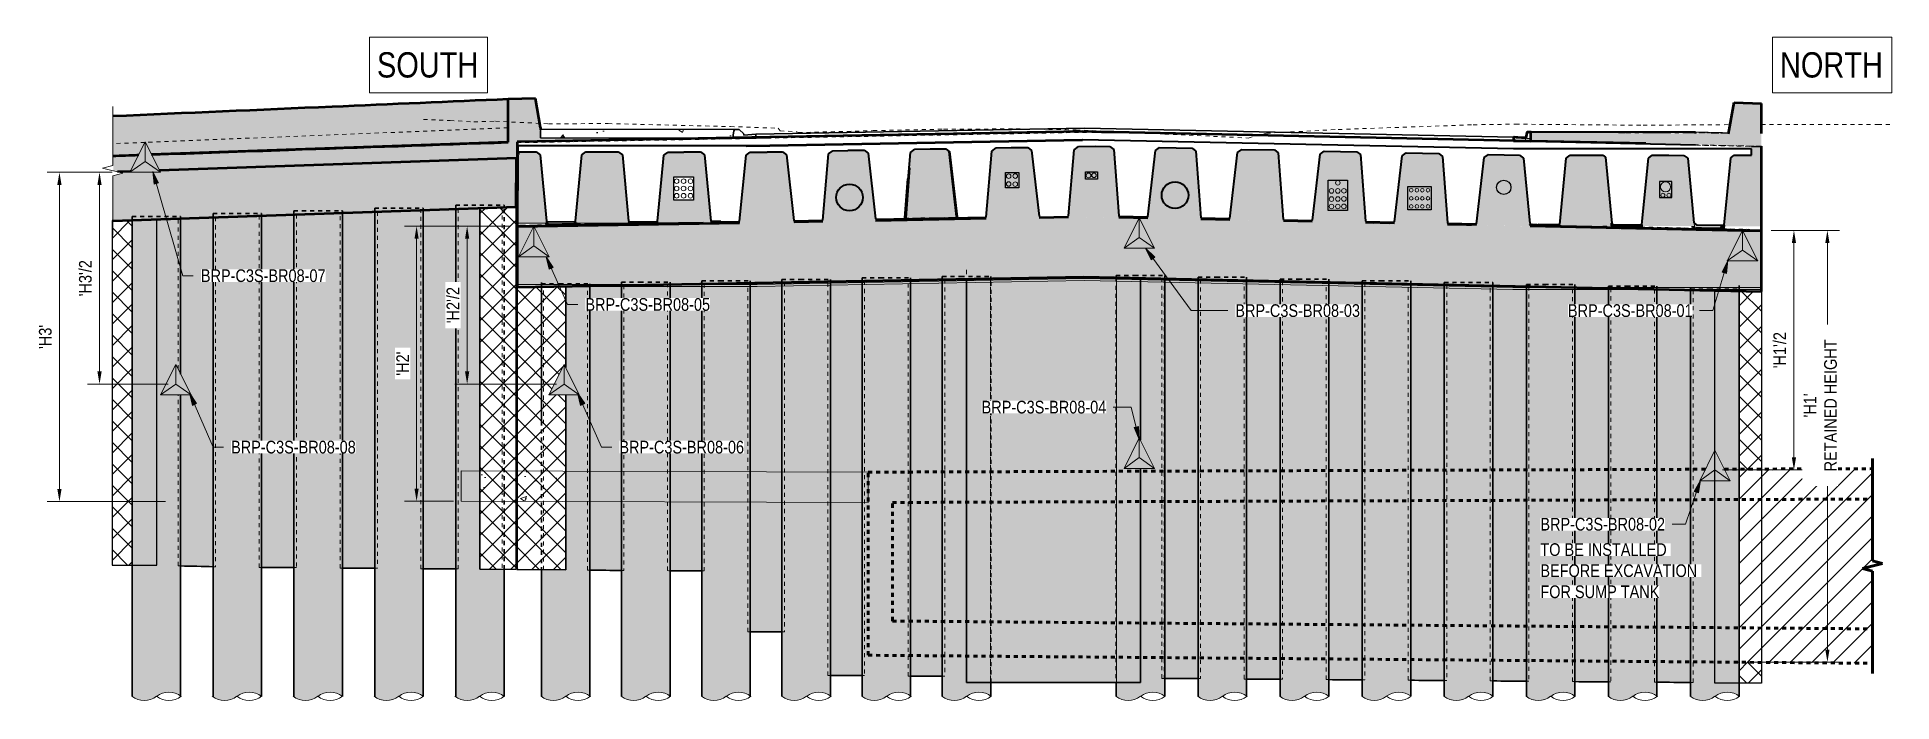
# Model space of a CAD drawing. Header units: metres. Extents: x -1147 to -802, y 5 to 567.
# Drawn here: x -882.61 to -836.75, y 7.75 to 24.17 of the extents above; entities that cross this region are included whole.
import ezdxf

# ---------------------------------------------------------------- set-up
doc = ezdxf.new("R2010")
doc.units = ezdxf.units.M
for name, pattern in [('Dash', [0.00635, 0.003175, -0.003175]), ('JacobsCenter', [0.015, 0.009, -0.0015, 0.003, -0.0015]), ('JacobsDash', [0.0045, 0.003, -0.0015])]:
    doc.linetypes.add(name, pattern=pattern)
doc.layers.get('Defpoints').update_dxf_attribs({"color": 41})
for name, color, linetype, lineweight in [('A-ANNO-DIMS', 7, 'Continuous', 9), ('A-DETL', 7, 'Continuous', 13), ('A-DETL-GENF', 7, 'Continuous', 9), ('A-FLOR', 7, 'Continuous', 50), ('A-FLOR-HDLN', 7, 'JacobsDash', 15), ('A-FLOR-PATT', 7, 'Continuous', 40), ('A-GENM', 7, 'Continuous', 35), ('A-GENM-HDLN', 7, 'JacobsDash', 15), ('A-ROOF', 7, 'Continuous', 50), ('A-ROOF-HDLN', 7, 'JacobsDash', 18), ('C-TOPO', 7, 'Continuous', 9), ('C-TOPO-HDLN', 7, 'Dash', 9), ('G-ANNO-TEXT', 7, 'Continuous', 9), ('S-BEAM', 7, 'Continuous', 50), ('S-BEAM-HDLN', 7, 'JacobsDash', 15), ('S-FNDN', 7, 'Continuous', 50), ('S-FNDN-HDLN', 7, 'JacobsDash', 15)]:
    doc.layers.add(name, color=color, linetype=linetype, lineweight=lineweight)
doc.styles.add('Arial Narrow_1', font='ARIALN.TTF', dxfattribs={"height": 0.3125})
doc.styles.add('Arial Narrow_2', font='ARIALN.TTF', dxfattribs={"height": 0.625})
doc.dimstyles.new('Dimension_Standard_O__mm_', dxfattribs={"dimscale": 0.3048, "dimtxt": 0.319822, "dimasz": 1.025262, "dimexe": 0.984252, "dimexo": 0.615157, "dimgap": 0.615157, "dimtad": 1, "dimdec": 0, "dimlfac": 1000, "dimzin": 0, "dimdsep": 46, "dimtxsty": 'Arial Narrow_1', "dimsah": 1, "dimcen": 0.09, "dimaunit": 1, "dimadec": 4, "dimazin": 0, "dimtfac": 1, "dimtdec": 4, "dimtix": 1, "dimtmove": 0, "dimatfit": 3, "dimfxl": 1, "dimtvp": 1, "dimtfill": 1, "dimtolj": 1, "dimtzin": 0, "dimlwd": 18, "dimlwe": 18, "dimarcsym": 2})
doc.dimstyles.new('Dimension_Standard_O__mm__1', dxfattribs={"dimscale": 0.3048, "dimtxt": 0.319822, "dimasz": 1.025262, "dimexe": 0.984252, "dimexo": 0.615157, "dimgap": 0.615157, "dimtad": 1, "dimdec": 0, "dimlfac": 1000, "dimzin": 0, "dimdsep": 46, "dimtxsty": 'Arial Narrow_1', "dimsah": 1, "dimcen": 0.09, "dimaunit": 1, "dimadec": 4, "dimazin": 0, "dimtfac": 1, "dimtdec": 4, "dimtix": 1, "dimtmove": 2, "dimatfit": 3, "dimfxl": 1, "dimtvp": 1, "dimtfill": 1, "dimtolj": 1, "dimtzin": 0, "dimlwd": 18, "dimlwe": 18, "dimarcsym": 2})
pattern_1 = [(45, (-855.1721, 10.849), (-0.265165, 0.265165), []), (135, (-855.1721, 10.849), (-0.265165, -0.265165), [])]

# ---------------------------------------------------------------- blocks, each defined once
blk = doc.blocks.new('Structural Framing 4 - Structural Framing 4-5365932-DRG-2873010 - SECTION 2')
at = {"layer": 'S-BEAM'}
for p, q in [((1112.359, 21.256), (1112.352, 19.497)), ((1112.379, 21.256), (1112.359, 21.256)), ((1123.221, 19.744), (1123.039, 21.345)), ((1143.117, 21.316), (1143.102, 21.316)), ((1143.117, 19.389), (1143.117, 21.316)), ((1122.044, 20.947), (1121.95, 19.712)), ((1123.224, 19.741), (1123.221, 19.744)), ((1125.26, 19.721), (1125.981, 19.734)), ((1127.227, 19.729), (1127.942, 19.713)), ((1112.352, 19.497), (1117.848, 19.587)), ((1113.105, 19.551), (1113.098, 19.615)), ((1113.12, 19.538), (1113.105, 19.551)), ((1113.815, 19.55), (1113.12, 19.538)), ((1113.828, 19.564), (1113.815, 19.55)), ((1113.83, 19.581), (1113.828, 19.564)), ((1115.152, 19.57), (1115.11, 19.608)), ((1115.818, 19.583), (1115.152, 19.57)), ((1117.171, 19.607), (1117.167, 19.611)), ((1117.386, 19.61), (1117.171, 19.607)), ((1119.2, 19.611), (1119.908, 19.623)), ((1121.216, 19.647), (1123.947, 19.697)), ((1121.95, 19.712), (1121.936, 19.698)), ((1129.257, 19.685), (1129.972, 19.67)), ((1131.296, 19.642), (1132.011, 19.627)), ((1133.326, 19.599), (1134.041, 19.584)), ((1135.356, 19.556), (1136.071, 19.541)), ((1137.41, 19.537), (1137.392, 19.554)), ((1137.395, 19.513), (1142.648, 19.399)), ((1137.429, 19.537), (1137.41, 19.537)), ((1138.111, 19.525), (1137.598, 19.534)), ((1138.13, 19.537), (1138.111, 19.525)), ((1139.422, 19.512), (1139.417, 19.574)), ((1139.439, 19.496), (1139.422, 19.512)), ((1140.132, 19.48), (1139.439, 19.496)), ((1140.149, 19.496), (1140.132, 19.48)), ((1140.154, 19.539), (1140.149, 19.496)), ((1141.45, 19.466), (1141.447, 19.504)), ((1141.479, 19.439), (1141.45, 19.466)), ((1142.16, 19.438), (1141.479, 19.439)), ((1142.175, 19.452), (1142.16, 19.438)), ((1142.185, 19.532), (1142.175, 19.452)), ((1142.649, 19.399), (1143.117, 19.389))]:
    blk.add_line(p, q, dxfattribs=at)
blk = doc.blocks.new('01_SFO_FRP_Pile_CastInPlace_CS_BR08 - CAST-IN-PLACE PILE - 1200-8660960-DRG-2873010 - SECTION 2')
at = {"layer": 'S-FNDN', "linetype": 'JacobsDash', "lineweight": 35, "true_color": 0xc0c0c0}
for points in [[(1131.476, 7.787), (1131.549, 7.787), (1131.628, 7.799), (1131.664, 7.81), (1131.664, 18.137), (1131.217, 18.147), (1131.217, 7.881), (1131.268, 7.848), (1131.334, 7.818), (1131.409, 7.796), (1131.476, 7.787)], [(1131.664, 7.81), (1131.69, 7.818), (1131.756, 7.848), (1131.881, 7.928), (1131.944, 7.957), (1132.014, 7.978), (1132.086, 7.988), (1132.159, 7.988), (1132.23, 7.978), (1132.308, 7.954), (1132.369, 7.925), (1132.417, 7.894), (1132.417, 18.121), (1131.664, 18.137), (1131.664, 7.818)]]:
    blk.add_hatch(color=9, dxfattribs=at).paths.add_polyline_path(points)
at = {"layer": 'S-FNDN', "lineweight": 35}
for p, q in [((1131.217, 18.147), (1131.217, 7.881)), ((1132.417, 7.894), (1132.417, 18.121))]:
    blk.add_line(p, q, dxfattribs=at)
at = {"layer": 'S-FNDN-HDLN', "lineweight": 35}
for p, q in [((1131.217, 18.197), (1131.217, 18.147)), ((1131.217, 18.197), (1131.664, 18.197)), ((1131.664, 18.197), (1132.417, 18.197)), ((1132.417, 18.121), (1132.417, 18.197))]:
    blk.add_line(p, q, dxfattribs=at)
blk = doc.blocks.new('01_SFO_FRP_Pile_CastInPlace_CS_BR08 - CAST-IN-PLACE PILE - 1200-8660993-DRG-2873010 - SECTION 2')
at = {"layer": 'S-FNDN', "linetype": 'JacobsDash', "lineweight": 35, "true_color": 0xc0c0c0}
for points in [[(1129.446, 7.787), (1129.52, 7.787), (1129.599, 7.799), (1129.634, 7.81), (1129.634, 18.181), (1129.188, 18.191), (1129.188, 7.881), (1129.239, 7.848), (1129.305, 7.818), (1129.38, 7.796), (1129.407, 7.792)], [(1129.634, 7.81), (1129.662, 7.818), (1129.727, 7.848), (1129.851, 7.928), (1129.915, 7.957), (1129.984, 7.978), (1130.056, 7.988), (1130.129, 7.988), (1130.201, 7.978), (1130.279, 7.954), (1130.34, 7.925), (1130.387, 7.894), (1130.387, 18.165), (1129.634, 18.181), (1129.634, 7.818)]]:
    blk.add_hatch(color=9, dxfattribs=at).paths.add_polyline_path(points)
at = {"layer": 'S-FNDN', "lineweight": 35}
for p, q in [((1129.187, 18.191), (1129.187, 7.881)), ((1130.387, 7.894), (1130.387, 18.165))]:
    blk.add_line(p, q, dxfattribs=at)
at = {"layer": 'S-FNDN-HDLN', "lineweight": 35}
for p, q in [((1129.187, 18.241), (1129.187, 18.191)), ((1129.187, 18.241), (1129.634, 18.241)), ((1129.634, 18.241), (1130.387, 18.241)), ((1130.387, 18.165), (1130.387, 18.241))]:
    blk.add_line(p, q, dxfattribs=at)
blk = doc.blocks.new('01_SFO_FRP_Pile_CastInPlace_CS_BR08 - CAST-IN-PLACE PILE - 1200-8661090-DRG-2873010 - SECTION 2')
at = {"layer": 'S-FNDN', "linetype": 'JacobsDash', "lineweight": 35, "true_color": 0xc0c0c0}
for points in [[(1117.18, 7.787), (1117.252, 7.787), (1117.324, 7.797), (1117.362, 7.808), (1117.362, 18.088), (1116.915, 18.079), (1116.915, 7.885), (1116.976, 7.846), (1117.038, 7.818), (1117.108, 7.797), (1117.174, 7.787)], [(1117.362, 7.808), (1117.394, 7.818), (1117.46, 7.848), (1117.582, 7.927), (1117.648, 7.957), (1117.718, 7.978), (1117.79, 7.988), (1117.862, 7.988), (1117.934, 7.978), (1118.006, 7.956), (1118.07, 7.927), (1118.115, 7.898), (1118.115, 18.102), (1117.362, 18.088), (1117.362, 7.818)]]:
    blk.add_hatch(color=9, dxfattribs=at).paths.add_polyline_path(points)
at = {"layer": 'S-FNDN', "lineweight": 35}
for p, q in [((1116.915, 18.08), (1116.915, 7.885)), ((1118.115, 7.898), (1118.115, 18.102))]:
    blk.add_line(p, q, dxfattribs=at)
at = {"layer": 'S-FNDN-HDLN', "lineweight": 35}
for p, q in [((1116.915, 18.153), (1116.915, 18.08)), ((1116.915, 18.153), (1117.362, 18.153)), ((1117.362, 18.153), (1118.115, 18.153)), ((1118.115, 18.102), (1118.115, 18.153))]:
    blk.add_line(p, q, dxfattribs=at)
blk = doc.blocks.new('01_SFO_FRP_Pile_CastInPlace_CS_BR08 - CAST-IN-PLACE PILE - 1200-8660909-DRG-2873010 - SECTION 2')
at = {"layer": 'S-FNDN', "linetype": 'JacobsDash', "lineweight": 35, "true_color": 0xc0c0c0}
for points in [[(1113.399, 7.81), (1113.425, 7.818), (1113.491, 7.848), (1113.615, 7.928), (1113.679, 7.957), (1113.749, 7.978), (1113.821, 7.988), (1113.893, 7.988), (1113.965, 7.978), (1114.043, 7.954), (1114.104, 7.925), (1114.151, 7.894), (1114.151, 18.029), (1113.552, 18.018), (1113.552, 16.008), (1113.889, 15.334), (1113.552, 15.334), (1113.552, 11.012), (1113.399, 11.012), (1113.399, 7.818)], [(1113.211, 7.787), (1113.284, 7.787), (1113.355, 7.797), (1113.399, 7.81), (1113.399, 11.013), (1112.952, 11.016), (1112.952, 7.881), (1113.003, 7.848), (1113.069, 7.818), (1113.144, 7.796), (1113.21, 7.787)]]:
    blk.add_hatch(color=9, dxfattribs=at).paths.add_polyline_path(points)
at = {"layer": 'S-FNDN', "lineweight": 35}
for p, q in [((1114.152, 7.894), (1114.152, 18.029)), ((1112.952, 11.016), (1112.952, 7.881))]:
    blk.add_line(p, q, dxfattribs=at)
at = {"layer": 'S-FNDN-HDLN', "lineweight": 35}
for p, q in [((1112.952, 18.08), (1112.952, 11.017)), ((1112.952, 18.08), (1113.399, 18.08)), ((1113.399, 18.08), (1114.152, 18.08)), ((1114.152, 18.03), (1114.152, 18.08))]:
    blk.add_line(p, q, dxfattribs=at)
blk = doc.blocks.new('01_SFO_FRP_Pile_CastInPlace_CS_BR08 - CAST-IN-PLACE PILE - 1200-8660884-DRG-2873010 - SECTION 2')
at = {"layer": 'S-FNDN', "linetype": 'JacobsDash', "lineweight": 35, "true_color": 0xc0c0c0}
for points in [[(1119.164, 7.787), (1119.237, 7.787), (1119.309, 7.797), (1119.345, 7.808), (1119.345, 18.124), (1118.898, 18.116), (1118.898, 7.886), (1118.959, 7.847), (1119.022, 7.818), (1119.092, 7.797), (1119.157, 7.788)], [(1119.345, 7.808), (1119.378, 7.818), (1119.444, 7.848), (1119.566, 7.927), (1119.632, 7.957), (1119.702, 7.978), (1119.774, 7.988), (1119.847, 7.988), (1119.919, 7.978), (1119.99, 7.957), (1120.054, 7.927), (1120.098, 7.899), (1120.098, 18.138), (1119.345, 18.124), (1119.345, 7.818)]]:
    blk.add_hatch(color=9, dxfattribs=at).paths.add_polyline_path(points)
at = {"layer": 'S-FNDN', "lineweight": 35}
for p, q in [((1118.898, 18.116), (1118.898, 7.886)), ((1120.098, 7.899), (1120.098, 18.138))]:
    blk.add_line(p, q, dxfattribs=at)
at = {"layer": 'S-FNDN-HDLN', "lineweight": 35}
for p, q in [((1118.898, 18.188), (1118.898, 18.116)), ((1118.898, 18.188), (1119.345, 18.188)), ((1119.345, 18.188), (1120.098, 18.188)), ((1120.098, 18.138), (1120.098, 18.188))]:
    blk.add_line(p, q, dxfattribs=at)
blk = doc.blocks.new('01_SFO_FRP_Pile_CastInPlace_CS_BR08 - CAST-IN-PLACE PILE - 1200-8661059-DRG-2873010 - SECTION 2')
at = {"layer": 'S-FNDN', "linetype": 'JacobsDash', "lineweight": 35, "true_color": 0xc0c0c0}
for points in [[(1121.144, 7.787), (1121.216, 7.787), (1121.288, 7.797), (1121.328, 7.809), (1121.328, 18.16), (1120.881, 18.151), (1120.881, 7.883), (1120.942, 7.845), (1121.002, 7.818), (1121.074, 7.797), (1121.14, 7.787)], [(1121.328, 7.809), (1121.358, 7.818), (1121.424, 7.848), (1121.546, 7.927), (1121.612, 7.957), (1121.682, 7.978), (1121.754, 7.988), (1121.826, 7.988), (1121.898, 7.978), (1121.973, 7.955), (1122.035, 7.926), (1122.081, 7.897), (1122.081, 18.174), (1121.328, 18.16), (1121.328, 7.818)]]:
    blk.add_hatch(color=9, dxfattribs=at).paths.add_polyline_path(points)
at = {"layer": 'S-FNDN', "lineweight": 35}
for p, q in [((1120.881, 18.152), (1120.881, 7.883)), ((1122.081, 7.896), (1122.081, 18.174))]:
    blk.add_line(p, q, dxfattribs=at)
at = {"layer": 'S-FNDN-HDLN', "lineweight": 35}
for p, q in [((1120.881, 18.225), (1120.881, 18.152)), ((1120.881, 18.225), (1121.328, 18.225)), ((1121.328, 18.225), (1122.081, 18.225)), ((1122.081, 18.174), (1122.081, 18.225))]:
    blk.add_line(p, q, dxfattribs=at)
blk = doc.blocks.new('01_SFO_FRP_Pile_CastInPlace_CS_BR08 - CAST-IN-PLACE PILE - 1200-8661047-DRG-2873010 - SECTION 2')
at = {"layer": 'S-FNDN', "linetype": 'JacobsDash', "lineweight": 35, "true_color": 0xc0c0c0}
blk.add_hatch(color=9, dxfattribs=at).paths.add_polyline_path([(1123.123, 7.787), (1123.197, 7.787), (1123.268, 7.797), (1123.311, 7.81), (1123.311, 18.196), (1122.864, 18.188), (1122.864, 7.881), (1122.916, 7.848), (1122.982, 7.818), (1123.057, 7.796), (1123.084, 7.792)])
h = blk.add_hatch(color=9, dxfattribs=at)
h.paths.add_polyline_path([(1123.311, 7.81), (1123.338, 7.818), (1123.404, 7.848), (1123.528, 7.928), (1123.592, 7.957), (1123.661, 7.978), (1123.733, 7.988), (1123.806, 7.988), (1123.878, 7.978), (1123.956, 7.954), (1124.017, 7.925), (1124.064, 7.894), (1124.064, 8.231), (1123.464, 8.231), (1123.464, 18.199), (1123.311, 18.196), (1123.311, 7.818)])
h.paths.add_polyline_path([(1123.656, 18.203), (1124.064, 18.206), (1124.064, 18.21), (1123.728, 18.204)])
at = {"layer": 'S-FNDN', "lineweight": 35}
for p, q in [((1122.864, 18.188), (1122.864, 7.881)), ((1124.064, 18.206), (1124.064, 18.21)), ((1124.064, 7.894), (1124.064, 8.231))]:
    blk.add_line(p, q, dxfattribs=at)
at = {"layer": 'S-FNDN-HDLN', "lineweight": 35}
for p, q in [((1122.864, 18.261), (1122.864, 18.188)), ((1122.864, 18.261), (1123.311, 18.261)), ((1123.311, 18.261), (1124.064, 18.261)), ((1124.064, 18.21), (1124.064, 18.261)), ((1124.064, 8.231), (1124.064, 18.206))]:
    blk.add_line(p, q, dxfattribs=at)
blk = doc.blocks.new('01_SFO_FRP_Pile_CastInPlace_CS_BR08 - CAST-IN-PLACE PILE - 1200-8661025-DRG-2873010 - SECTION 2')
at = {"layer": 'S-FNDN', "linetype": 'JacobsDash', "lineweight": 35, "true_color": 0xc0c0c0}
h = blk.add_hatch(color=9, dxfattribs=at)
h.paths.add_polyline_path([(1127.423, 7.787), (1127.497, 7.787), (1127.576, 7.799), (1127.611, 7.81), (1127.611, 8.231), (1127.164, 8.231), (1127.164, 7.881), (1127.215, 7.848), (1127.281, 7.818), (1127.357, 7.796), (1127.384, 7.792)])
h.paths.add_polyline_path([(1127.164, 18.233), (1127.173, 18.235), (1127.164, 18.235)])
blk.add_hatch(color=9, dxfattribs=at).paths.add_polyline_path([(1127.611, 7.81), (1127.637, 7.818), (1127.703, 7.848), (1127.828, 7.928), (1127.891, 7.957), (1127.961, 7.978), (1128.033, 7.988), (1128.106, 7.988), (1128.178, 7.978), (1128.256, 7.954), (1128.316, 7.925), (1128.364, 7.894), (1128.364, 18.209), (1127.764, 18.222), (1127.764, 14.213), (1128.111, 13.519), (1127.764, 13.519), (1127.764, 8.231), (1127.611, 8.231), (1127.611, 7.818)])
at = {"layer": 'S-FNDN', "lineweight": 35}
for p, q in [((1127.164, 18.235), (1127.164, 18.233)), ((1128.364, 7.894), (1128.364, 18.209)), ((1127.164, 8.231), (1127.164, 7.881))]:
    blk.add_line(p, q, dxfattribs=at)
at = {"layer": 'S-FNDN-HDLN', "lineweight": 35}
for p, q in [((1127.164, 18.285), (1127.164, 18.235)), ((1127.164, 18.285), (1127.611, 18.285)), ((1127.164, 18.233), (1127.164, 8.231)), ((1127.611, 18.285), (1128.364, 18.285)), ((1128.364, 18.209), (1128.364, 18.285))]:
    blk.add_line(p, q, dxfattribs=at)
blk = doc.blocks.new('06_SFR_GCT_Girder_SuperT_BR08Edge_CS - Super T - 1815-6270390-DRG-2873010 - SECTION 2')
at = {"layer": 'S-BEAM-HDLN', "color": 8, "lineweight": 18, "true_color": 0x808080}
for p in [(1121.936, 19.698), (1122.551, 19.713)]:
    blk.add_line(p, (1122.595, 19.71), dxfattribs=at)
blk = doc.blocks.new('06_SFR_GCT_Girder_SuperT_BR08Edge_CS - Super T - 1815-6270051-DRG-2873010 - SECTION 2')
at = {"layer": 'S-BEAM-HDLN', "color": 8, "lineweight": 18, "true_color": 0x808080}
for p, q in [((1122.616, 19.709), (1123.227, 19.72)), ((1122.571, 19.711), (1122.616, 19.709))]:
    blk.add_line(p, q, dxfattribs=at)
blk = doc.blocks.new('06_SFR_GCT_Girder_SuperT_BR08Edge_CS - Super T - 1815-6266581-DRG-2873010 - SECTION 2')
at = {"layer": 'S-BEAM', "linetype": 'JacobsDash', "lineweight": 18, "true_color": 0xc0c0c0}
h = blk.add_hatch(color=9, dxfattribs=at)
h.paths.add_polyline_path([(1138.053, 19.531), (1138.056, 19.533), (1137.982, 19.532)])
h.paths.add_polyline_path([(1137.42, 19.544), (1137.39, 19.572), (1137.392, 19.545), (1137.396, 19.545)])
h = blk.add_hatch(color=9, dxfattribs=at)
h.paths.add_polyline_path([(1138.1, 19.527), (1138.053, 19.531), (1137.931, 19.533), (1137.83, 19.533), (1138.068, 19.528)])
h.paths.add_polyline_path([(1137.423, 19.542), (1137.42, 19.544), (1137.401, 19.545), (1137.403, 19.543), (1137.416, 19.542)])
blk.add_hatch(color=9, dxfattribs=at).paths.add_polyline_path([(1138.1, 19.527), (1138.107, 19.533), (1138.056, 19.533), (1138.053, 19.531), (1138.09, 19.528)])
at = {"layer": 'S-BEAM'}
for p, q in [((1137.392, 19.545), (1137.42, 19.544)), ((1137.403, 19.543), (1137.416, 19.542)), ((1137.404, 19.542), (1137.424, 19.542)), ((1137.416, 19.542), (1137.423, 19.542)), ((1137.81, 19.533), (1138.1, 19.527)), ((1137.931, 19.533), (1138.053, 19.531)), ((1138.053, 19.531), (1138.056, 19.533)), ((1138.1, 19.527), (1138.053, 19.531)), ((1138.1, 19.527), (1138.107, 19.533)), ((1138.1, 19.527), (1138.114, 19.527))]:
    blk.add_line(p, q, dxfattribs=at)
at = {"layer": 'S-BEAM-HDLN', "color": 8, "lineweight": 18, "true_color": 0x808080}
for p, q in [((1137.402, 19.555), (1137.391, 19.556)), ((1137.393, 19.544), (1137.403, 19.543)), ((1137.393, 19.542), (1137.404, 19.542)), ((1137.401, 19.561), (1137.402, 19.555)), ((1137.402, 19.555), (1137.416, 19.542)), ((1137.831, 19.533), (1138.096, 19.527)), ((1138.096, 19.527), (1138.1, 19.527)), ((1138.114, 19.527), (1138.129, 19.527))]:
    blk.add_line(p, q, dxfattribs=at)
blk = doc.blocks.new('06_SFR_GCT_Girder_SuperT_BR08Edge_CS - Super T - 1815-6266069-DRG-2873010 - SECTION 2')
at = {"layer": 'S-BEAM', "linetype": 'JacobsDash', "lineweight": 18, "true_color": 0xc0c0c0}
for points in [[(1140.083, 19.487), (1140.097, 19.5), (1140.101, 19.532), (1139.462, 19.533), (1139.415, 19.576), (1139.421, 19.514), (1139.422, 19.514), (1139.422, 19.512), (1139.434, 19.501), (1139.665, 19.496)], [(1140.13, 19.483), (1140.083, 19.487), (1139.434, 19.501), (1139.436, 19.499), (1139.446, 19.498), (1140.097, 19.484)], [(1140.13, 19.483), (1140.143, 19.496), (1140.097, 19.5), (1140.083, 19.487), (1140.097, 19.486)], [(1140.145, 19.496), (1140.149, 19.535), (1140.147, 19.532), (1140.101, 19.532), (1140.097, 19.5), (1140.143, 19.496)]]:
    blk.add_hatch(color=9, dxfattribs=at).paths.add_polyline_path(points)
at = {"layer": 'S-BEAM'}
for p, q in [((1139.397, 19.504), (1139.399, 19.502)), ((1139.399, 19.502), (1140.083, 19.487)), ((1139.436, 19.499), (1139.446, 19.498)), ((1139.437, 19.498), (1139.788, 19.491)), ((1139.446, 19.498), (1140.13, 19.483)), ((1140.083, 19.487), (1140.097, 19.5)), ((1140.13, 19.483), (1140.083, 19.487)), ((1140.097, 19.5), (1140.101, 19.532)), ((1140.145, 19.496), (1140.097, 19.5)), ((1140.13, 19.483), (1140.145, 19.496)), ((1140.131, 19.484), (1140.135, 19.484)), ((1140.145, 19.496), (1140.15, 19.535))]:
    blk.add_line(p, q, dxfattribs=at)
at = {"layer": 'S-BEAM-HDLN', "color": 8, "lineweight": 18, "true_color": 0x808080}
for p, q in [((1139.195, 19.504), (1139.437, 19.498)), ((1139.4, 19.502), (1139.436, 19.499)), ((1139.432, 19.512), (1139.421, 19.513)), ((1139.428, 19.564), (1139.432, 19.512)), ((1139.432, 19.512), (1139.446, 19.498)), ((1139.861, 19.489), (1140.126, 19.484)), ((1140.126, 19.484), (1140.13, 19.484)), ((1140.135, 19.484), (1140.792, 19.47)), ((1140.745, 19.472), (1140.793, 19.47))]:
    blk.add_line(p, q, dxfattribs=at)
blk = doc.blocks.new('06_SFR_GCT_Girder_SuperT_BR08Edge_CS - Super T - 1815-6266048-DRG-2873010 - SECTION 2')
at = {"layer": 'S-BEAM'}
blk.add_line((1141.462, 19.454), (1141.818, 19.446), dxfattribs=at)
at = {"layer": 'S-BEAM-HDLN', "color": 8, "lineweight": 18, "true_color": 0x808080}
for p, q in [((1140.766, 19.47), (1140.814, 19.468)), ((1140.814, 19.468), (1141.462, 19.454)), ((1141.891, 19.445), (1142.156, 19.439)), ((1142.156, 19.439), (1142.832, 19.425)), ((1142.785, 19.427), (1142.833, 19.425))]:
    blk.add_line(p, q, dxfattribs=at)
blk = doc.blocks.new('Kerb_North - Kerb_North-5241467-DRG-2873010 - SECTION 2')
at = {"layer": 'A-ROOF'}
for p, q in [((1136.986, 21.683), (1136.986, 21.614)), ((1136.986, 21.614), (1137.417, 21.605)), ((1137.042, 21.611), (1136.986, 21.614)), ((1137.058, 21.695), (1137.002, 21.698)), ((1137.274, 21.675), (1137.002, 21.698)), ((1137.163, 21.605), (1137.042, 21.611)), ((1137.289, 21.684), (1137.058, 21.695)), ((1137.275, 21.675), (1137.295, 21.674)), ((1137.313, 21.813), (1137.291, 21.687)), ((1137.401, 21.824), (1137.328, 21.824)), ((1137.422, 21.823), (1137.402, 21.824)), ((1137.417, 21.605), (1137.417, 21.809)), ((1137.419, 21.809), (1137.417, 21.809)), ((1137.417, 21.605), (1137.419, 21.605))]:
    blk.add_line(p, q, dxfattribs=at)
at = {"layer": 'A-ROOF', "flags": 128}
for points in [[(1137.002, 21.698), (1136.998, 21.698), (1136.995, 21.697), (1136.992, 21.695), (1136.989, 21.693), (1136.987, 21.69), (1136.986, 21.686), (1136.986, 21.683)], [(1137.291, 21.687), (1137.29, 21.684), (1137.288, 21.681), (1137.285, 21.678), (1137.282, 21.676), (1137.278, 21.675), (1137.274, 21.675)], [(1137.328, 21.824), (1137.325, 21.823), (1137.322, 21.822), (1137.319, 21.821), (1137.316, 21.818), (1137.314, 21.816), (1137.313, 21.813)], [(1137.417, 21.809), (1137.416, 21.813), (1137.414, 21.817), (1137.412, 21.82), (1137.409, 21.822), (1137.405, 21.823), (1137.401, 21.824)]]:
    blk.add_lwpolyline(points, dxfattribs=at)
at = {"layer": 'A-ROOF-HDLN'}
for p, q in [((1137.282, 21.6), (1137.167, 21.605)), ((1137.282, 21.668), (1137.282, 21.6)), ((1137.282, 21.6), (1137.518, 21.594)), ((1137.298, 21.683), (1137.289, 21.684)), ((1137.295, 21.674), (1137.323, 21.673)), ((1137.427, 21.673), (1137.298, 21.683)), ((1137.313, 21.813), (1137.361, 21.81)), ((1137.323, 21.673), (1137.427, 21.667)), ((1137.361, 21.81), (1137.427, 21.807)), ((1137.427, 21.809), (1137.419, 21.809)), ((1137.419, 21.605), (1137.461, 21.603)), ((1137.427, 21.822), (1137.422, 21.823)), ((1137.461, 21.603), (1137.572, 21.597)), ((1137.519, 21.594), (1137.713, 21.59)), ((1137.575, 21.597), (1137.6, 21.596)), ((1137.604, 21.596), (1137.713, 21.59)), ((1137.713, 21.59), (1137.713, 21.598))]:
    blk.add_line(p, q, dxfattribs=at)
at = {"layer": 'A-ROOF-HDLN', "flags": 128}
blk.add_lwpolyline([(1137.298, 21.683), (1137.295, 21.683), (1137.291, 21.682), (1137.288, 21.68), (1137.286, 21.678), (1137.284, 21.675), (1137.282, 21.672), (1137.282, 21.668)], dxfattribs=at)
blk = doc.blocks.new('20_SFR_WSC_ShotcreteWall_Flat_Datum - FlatWall_PileSize_1200-6279977-DRG-2873010 - SECTION 2')
at = {"layer": 'A-GENM', "linetype": 'JacobsDash', "lineweight": 18, "true_color": 0x9ab29e}
blk.add_hatch(color=253, dxfattribs=at).paths.add_polyline_path([(1127.764, 8.231), (1127.764, 13.519), (1127.357, 13.519), (1127.734, 14.273), (1127.764, 14.213), (1127.764, 18.222), (1127.214, 18.234), (1123.656, 18.203), (1123.464, 18.199), (1123.464, 8.231), (1127.582, 8.231)])
at = {"layer": 'A-GENM', "color": 252, "true_color": 0x888888}
for p, q in [((1123.464, 18.199), (1123.464, 8.231)), ((1127.212, 18.234), (1123.661, 18.203)), ((1127.764, 14.213), (1127.764, 18.222)), ((1127.764, 8.231), (1127.764, 13.519)), ((1123.464, 8.231), (1127.764, 8.231))]:
    blk.add_line(p, q, dxfattribs=at)
at = {"layer": 'A-GENM-HDLN', "color": 252, "lineweight": 18, "true_color": 0x888888}
for p, q in [((1123.651, 18.203), (1123.464, 18.201)), ((1123.548, 18.202), (1123.464, 18.201)), ((1123.464, 18.201), (1123.464, 18.199)), ((1124.056, 18.206), (1124.056, 8.231)), ((1127.172, 8.231), (1127.172, 18.233)), ((1127.764, 18.238), (1127.215, 18.234)), ((1127.764, 18.238), (1127.68, 18.238)), ((1127.764, 18.222), (1127.764, 18.238))]:
    blk.add_line(p, q, dxfattribs=at)
blk = doc.blocks.new('20_SFR_WSC_ShotcreteWall_ArchFlatBack_Datum - ArchWall_PileSize_1200-8657997-DRG-2873010 - SECTION 2')
at = {"layer": 'A-GENM', "linetype": 'JacobsDash', "lineweight": 18, "true_color": 0x9ab29e}
blk.add_hatch(color=253, dxfattribs=at).paths.add_polyline_path([(1141.367, 8.231), (1141.367, 17.926), (1140.534, 17.944), (1140.534, 8.235), (1141.268, 8.232)])
at = {"layer": 'A-GENM', "color": 252, "true_color": 0x888888, "flags": 128}
for points in [[(1141.367, 17.926), (1141.268, 17.929), (1141.164, 17.931), (1141.058, 17.933), (1140.951, 17.935), (1140.843, 17.937), (1140.737, 17.94), (1140.633, 17.942), (1140.534, 17.944)], [(1140.534, 8.235), (1140.633, 8.235), (1140.737, 8.234), (1140.843, 8.234), (1140.951, 8.233), (1141.058, 8.233), (1141.164, 8.232), (1141.268, 8.232), (1141.367, 8.231)]]:
    blk.add_lwpolyline(points, dxfattribs=at)
at = {"layer": 'A-GENM-HDLN', "color": 252, "lineweight": 18, "true_color": 0x888888}
for p, q in [((1140.474, 8.236), (1140.474, 17.945)), ((1140.534, 17.944), (1140.533, 17.944)), ((1140.533, 17.944), (1140.533, 8.235)), ((1141.369, 17.926), (1141.367, 17.926)), ((1141.369, 8.231), (1141.369, 17.926)), ((1141.427, 17.925), (1141.427, 8.231)), ((1140.533, 8.235), (1140.534, 8.235)), ((1141.367, 8.231), (1141.369, 8.231))]:
    blk.add_line(p, q, dxfattribs=at)
at = {"layer": 'A-GENM-HDLN', "color": 252, "lineweight": 18, "true_color": 0x888888, "flags": 128}
for points in [[(1140.474, 17.945), (1140.502, 17.945), (1140.522, 17.944), (1140.533, 17.944)], [(1141.369, 17.926), (1141.379, 17.926), (1141.399, 17.926), (1141.427, 17.925)], [(1140.533, 8.235), (1140.522, 8.235), (1140.502, 8.235), (1140.474, 8.236)], [(1141.427, 8.231), (1141.399, 8.231), (1141.379, 8.231), (1141.369, 8.231)]]:
    blk.add_lwpolyline(points, dxfattribs=at)
blk = doc.blocks.new('20_SFR_WSC_ShotcreteWall_ArchFlatBack_Datum - ArchWall_PileSize_1200-8658019-DRG-2873010 - SECTION 2')
at = {"layer": 'A-GENM', "linetype": 'JacobsDash', "lineweight": 18, "true_color": 0x9ab29e}
blk.add_hatch(color=253, dxfattribs=at).paths.add_polyline_path([(1139.335, 8.246), (1139.335, 17.971), (1138.505, 17.988), (1138.505, 8.251), (1139.236, 8.247)])
at = {"layer": 'A-GENM', "color": 252, "true_color": 0x888888, "flags": 128}
for points in [[(1139.335, 17.971), (1139.236, 17.973), (1139.133, 17.975), (1139.026, 17.978), (1138.919, 17.98), (1138.811, 17.982), (1138.705, 17.984), (1138.601, 17.986), (1138.505, 17.988)], [(1138.505, 8.251), (1138.601, 8.25), (1138.705, 8.25), (1138.811, 8.249), (1138.919, 8.249), (1139.026, 8.248), (1139.133, 8.247), (1139.236, 8.247), (1139.335, 8.246)]]:
    blk.add_lwpolyline(points, dxfattribs=at)
at = {"layer": 'A-GENM-HDLN', "color": 252, "lineweight": 18, "true_color": 0x888888}
for p, q in [((1138.442, 8.251), (1138.442, 17.989)), ((1138.505, 17.988), (1138.501, 17.988)), ((1138.501, 17.988), (1138.501, 8.251)), ((1139.337, 17.971), (1139.335, 17.971)), ((1139.337, 8.246), (1139.337, 17.971)), ((1139.395, 17.97), (1139.395, 8.246)), ((1138.501, 8.251), (1138.505, 8.251)), ((1139.335, 8.246), (1139.337, 8.246))]:
    blk.add_line(p, q, dxfattribs=at)
at = {"layer": 'A-GENM-HDLN', "color": 252, "lineweight": 18, "true_color": 0x888888, "flags": 128}
for points in [[(1138.442, 17.989), (1138.47, 17.989), (1138.49, 17.988), (1138.501, 17.988)], [(1139.337, 17.971), (1139.347, 17.971), (1139.367, 17.971), (1139.395, 17.97)], [(1138.501, 8.251), (1138.49, 8.251), (1138.47, 8.251), (1138.442, 8.251)], [(1139.395, 8.246), (1139.367, 8.246), (1139.347, 8.246), (1139.337, 8.246)]]:
    blk.add_lwpolyline(points, dxfattribs=at)
blk = doc.blocks.new('20_SFR_WSC_ShotcreteWall_ArchFlatBack_Datum - ArchWall_PileSize_1200-8658047-DRG-2873010 - SECTION 2')
at = {"layer": 'A-GENM', "linetype": 'JacobsDash', "lineweight": 18, "true_color": 0x9ab29e}
blk.add_hatch(color=253, dxfattribs=at).paths.add_polyline_path([(1137.305, 8.263), (1137.305, 18.015), (1136.475, 18.033), (1136.475, 8.267), (1137.289, 8.263)])
at = {"layer": 'A-GENM', "color": 252, "true_color": 0x888888, "flags": 128}
for points in [[(1137.305, 18.015), (1137.207, 18.017), (1137.103, 18.019), (1136.997, 18.022), (1136.889, 18.024), (1136.782, 18.026), (1136.675, 18.028), (1136.571, 18.031), (1136.475, 18.033)], [(1136.475, 8.267), (1136.571, 8.267), (1136.675, 8.266), (1136.782, 8.266), (1136.889, 8.265), (1136.997, 8.264), (1137.103, 8.264), (1137.207, 8.263), (1137.305, 8.263)]]:
    blk.add_lwpolyline(points, dxfattribs=at)
at = {"layer": 'A-GENM-HDLN', "color": 252, "lineweight": 18, "true_color": 0x888888}
for p, q in [((1136.412, 8.268), (1136.412, 18.034)), ((1136.475, 18.033), (1136.471, 18.033)), ((1136.471, 18.033), (1136.471, 8.267)), ((1137.307, 18.015), (1137.305, 18.015)), ((1137.307, 8.263), (1137.307, 18.015)), ((1137.366, 18.014), (1137.366, 8.262)), ((1136.471, 8.267), (1136.475, 8.267)), ((1137.305, 8.263), (1137.307, 8.263))]:
    blk.add_line(p, q, dxfattribs=at)
at = {"layer": 'A-GENM-HDLN', "color": 252, "lineweight": 18, "true_color": 0x888888, "flags": 128}
for points in [[(1136.412, 18.034), (1136.441, 18.033), (1136.461, 18.033), (1136.471, 18.033)], [(1137.307, 18.015), (1137.318, 18.015), (1137.338, 18.014), (1137.366, 18.014)], [(1136.471, 8.267), (1136.461, 8.267), (1136.441, 8.267), (1136.412, 8.268)], [(1137.366, 8.262), (1137.338, 8.262), (1137.318, 8.263), (1137.307, 8.263)]]:
    blk.add_lwpolyline(points, dxfattribs=at)
blk = doc.blocks.new('20_SFR_WSC_ShotcreteWall_ArchFlatBack_Datum - ArchWall_PileSize_1200-8658069-DRG-2873010 - SECTION 2')
at = {"layer": 'A-GENM', "linetype": 'JacobsDash', "lineweight": 18, "true_color": 0x9ab29e}
blk.add_hatch(color=253, dxfattribs=at).paths.add_polyline_path([(1135.276, 8.281), (1135.276, 18.059), (1134.446, 18.077), (1134.446, 8.284), (1135.209, 8.281)])
at = {"layer": 'A-GENM', "color": 252, "true_color": 0x888888, "flags": 128}
for points in [[(1134.908, 18.067), (1134.86, 18.068), (1134.752, 18.07), (1134.646, 18.072), (1134.542, 18.075), (1134.446, 18.077)], [(1134.446, 8.284), (1134.542, 8.284), (1134.646, 8.283), (1134.752, 8.283), (1134.86, 8.282), (1134.967, 8.282), (1135.074, 8.281), (1135.178, 8.281), (1135.276, 8.281)]]:
    blk.add_lwpolyline(points, dxfattribs=at)
at = {"layer": 'A-GENM-HDLN', "color": 252, "lineweight": 18, "true_color": 0x888888}
for p, q in [((1134.383, 8.284), (1134.383, 18.078)), ((1134.446, 18.077), (1134.442, 18.077)), ((1134.442, 18.077), (1134.442, 8.284)), ((1135.278, 8.281), (1135.278, 18.06)), ((1135.337, 18.058), (1135.337, 8.28)), ((1134.442, 8.284), (1134.446, 8.284)), ((1135.276, 8.281), (1135.278, 8.281))]:
    blk.add_line(p, q, dxfattribs=at)
at = {"layer": 'A-GENM-HDLN', "color": 252, "lineweight": 18, "true_color": 0x888888, "flags": 128}
for points in [[(1134.383, 18.078), (1134.411, 18.077), (1134.431, 18.077), (1134.442, 18.077)], [(1135.278, 18.06), (1135.178, 18.062), (1135.074, 18.064), (1134.988, 18.066)], [(1135.278, 18.06), (1135.288, 18.059), (1135.308, 18.059), (1135.337, 18.058)], [(1134.442, 8.284), (1134.431, 8.284), (1134.411, 8.284), (1134.383, 8.284)], [(1135.337, 8.28), (1135.308, 8.28), (1135.288, 8.28), (1135.278, 8.281)]]:
    blk.add_lwpolyline(points, dxfattribs=at)
blk = doc.blocks.new('20_SFR_WSC_ShotcreteWall_ArchFlatBack_Datum - ArchWall_PileSize_1200-8658096-DRG-2873010 - SECTION 2')
at = {"layer": 'A-GENM', "linetype": 'JacobsDash', "lineweight": 18, "true_color": 0x9ab29e}
blk.add_hatch(color=253, dxfattribs=at).paths.add_polyline_path([(1133.246, 8.295), (1133.246, 18.103), (1132.417, 18.121), (1132.417, 8.3), (1133.148, 8.296)])
at = {"layer": 'A-GENM', "color": 252, "true_color": 0x888888, "flags": 128}
for points in [[(1133.247, 18.103), (1133.148, 18.105), (1133.044, 18.107), (1132.938, 18.11), (1132.83, 18.112), (1132.723, 18.114), (1132.616, 18.116), (1132.513, 18.119), (1132.416, 18.121)], [(1132.416, 8.3), (1132.513, 8.299), (1132.616, 8.299), (1132.723, 8.298), (1132.83, 8.298), (1132.938, 8.297), (1133.044, 8.296), (1133.148, 8.296), (1133.246, 8.295)]]:
    blk.add_lwpolyline(points, dxfattribs=at)
at = {"layer": 'A-GENM-HDLN', "color": 252, "lineweight": 18, "true_color": 0x888888}
for p, q in [((1132.354, 8.3), (1132.354, 18.122)), ((1132.416, 18.121), (1132.412, 18.121)), ((1132.412, 18.121), (1132.412, 8.3)), ((1133.248, 18.103), (1133.247, 18.103)), ((1133.248, 8.295), (1133.248, 18.103)), ((1133.307, 18.102), (1133.307, 8.295)), ((1132.412, 8.3), (1132.416, 8.3)), ((1133.247, 8.295), (1133.248, 8.295))]:
    blk.add_line(p, q, dxfattribs=at)
at = {"layer": 'A-GENM-HDLN', "color": 252, "lineweight": 18, "true_color": 0x888888, "flags": 128}
for points in [[(1132.354, 18.122), (1132.382, 18.121), (1132.402, 18.121), (1132.412, 18.121)], [(1133.248, 18.103), (1133.259, 18.103), (1133.274, 18.103)], [(1132.412, 8.3), (1132.402, 8.3), (1132.382, 8.3), (1132.354, 8.3)], [(1133.307, 8.295), (1133.279, 8.295), (1133.259, 8.295), (1133.248, 8.295)]]:
    blk.add_lwpolyline(points, dxfattribs=at)
blk = doc.blocks.new('20_SFR_WSC_ShotcreteWall_ArchFlatBack_Datum - ArchWall_PileSize_1200-8658118-DRG-2873010 - SECTION 2')
at = {"layer": 'A-GENM', "linetype": 'JacobsDash', "lineweight": 18, "true_color": 0x9ab29e}
blk.add_hatch(color=253, dxfattribs=at).paths.add_polyline_path([(1131.217, 8.311), (1131.217, 18.147), (1130.387, 18.165), (1130.387, 8.316), (1131.119, 8.312)])
at = {"layer": 'A-GENM', "color": 252, "true_color": 0x888888, "flags": 128}
for points in [[(1131.217, 18.147), (1131.119, 18.149), (1131.015, 18.151), (1130.908, 18.154), (1130.801, 18.156), (1130.693, 18.158), (1130.587, 18.161), (1130.483, 18.163), (1130.387, 18.165)], [(1130.387, 8.316), (1130.483, 8.315), (1130.587, 8.315), (1130.693, 8.314), (1130.801, 8.314), (1130.908, 8.313), (1131.015, 8.312), (1131.119, 8.312), (1131.217, 8.311)]]:
    blk.add_lwpolyline(points, dxfattribs=at)
at = {"layer": 'A-GENM-HDLN', "color": 252, "lineweight": 18, "true_color": 0x888888}
for p, q in [((1130.324, 8.316), (1130.324, 18.166)), ((1130.387, 18.165), (1130.383, 18.165)), ((1130.383, 18.165), (1130.383, 8.316)), ((1131.219, 18.147), (1131.217, 18.147)), ((1131.219, 8.311), (1131.219, 18.147)), ((1131.278, 18.146), (1131.278, 8.311)), ((1130.383, 8.316), (1130.387, 8.316)), ((1131.217, 8.311), (1131.219, 8.311))]:
    blk.add_line(p, q, dxfattribs=at)
at = {"layer": 'A-GENM-HDLN', "color": 252, "lineweight": 18, "true_color": 0x888888, "flags": 128}
for points in [[(1130.324, 18.166), (1130.352, 18.166), (1130.372, 18.165), (1130.383, 18.165)], [(1131.219, 18.147), (1131.229, 18.147), (1131.249, 18.146), (1131.278, 18.146)], [(1130.383, 8.316), (1130.372, 8.316), (1130.352, 8.316), (1130.324, 8.316)], [(1131.278, 8.311), (1131.249, 8.311), (1131.229, 8.311), (1131.219, 8.311)]]:
    blk.add_lwpolyline(points, dxfattribs=at)
blk = doc.blocks.new('20_SFR_WSC_ShotcreteWall_ArchFlatBack_Datum - ArchWall_PileSize_1200-8658145-DRG-2873010 - SECTION 2')
at = {"layer": 'A-GENM', "linetype": 'JacobsDash', "lineweight": 18, "true_color": 0x9ab29e}
blk.add_hatch(color=253, dxfattribs=at).paths.add_polyline_path([(1129.188, 8.327), (1129.188, 18.191), (1128.364, 18.209), (1128.364, 8.332), (1129.089, 8.328)])
at = {"layer": 'A-GENM', "color": 252, "true_color": 0x888888, "flags": 128}
for points in [[(1129.188, 18.191), (1129.089, 18.193), (1128.985, 18.195), (1128.879, 18.197), (1128.771, 18.2), (1128.664, 18.202), (1128.557, 18.204), (1128.454, 18.207), (1128.363, 18.209)], [(1128.363, 8.332), (1128.454, 8.332), (1128.557, 8.331), (1128.664, 8.33), (1128.771, 8.33), (1128.879, 8.329), (1128.985, 8.329), (1129.089, 8.328), (1129.188, 8.327)]]:
    blk.add_lwpolyline(points, dxfattribs=at)
at = {"layer": 'A-GENM-HDLN', "color": 252, "lineweight": 18, "true_color": 0x888888}
for p, q in [((1128.295, 8.332), (1128.295, 18.21)), ((1128.363, 18.209), (1128.353, 18.209)), ((1128.353, 18.209), (1128.353, 8.332)), ((1129.189, 18.191), (1129.188, 18.191)), ((1129.189, 8.327), (1129.189, 18.191)), ((1129.248, 18.189), (1129.248, 8.327)), ((1128.353, 8.332), (1128.363, 8.332)), ((1129.188, 8.327), (1129.189, 8.327))]:
    blk.add_line(p, q, dxfattribs=at)
at = {"layer": 'A-GENM-HDLN', "color": 252, "lineweight": 18, "true_color": 0x888888, "flags": 128}
for points in [[(1128.295, 18.21), (1128.323, 18.21), (1128.343, 18.209), (1128.353, 18.209)], [(1129.189, 18.191), (1129.2, 18.19), (1129.22, 18.19), (1129.248, 18.189)], [(1128.353, 8.332), (1128.343, 8.332), (1128.323, 8.332), (1128.295, 8.332)], [(1129.248, 8.327), (1129.22, 8.327), (1129.2, 8.327), (1129.189, 8.327)]]:
    blk.add_lwpolyline(points, dxfattribs=at)
blk = doc.blocks.new('20_SFR_WSC_ShotcreteWall_ArchFlatBack_Datum - ArchWall_PileSize_1200-8657912-DRG-2873010 - SECTION 2')
at = {"layer": 'A-GENM', "linetype": 'JacobsDash', "lineweight": 18, "true_color": 0x9ab29e}
blk.add_hatch(color=253, dxfattribs=at).paths.add_polyline_path([(1114.932, 10.997), (1114.932, 18.043), (1114.151, 18.029), (1114.151, 11.007), (1114.84, 10.998)])
at = {"layer": 'A-GENM', "color": 252, "true_color": 0x888888, "flags": 128}
for points in [[(1114.932, 18.043), (1114.84, 18.041), (1114.742, 18.04), (1114.642, 18.038), (1114.542, 18.036), (1114.441, 18.034), (1114.341, 18.032), (1114.244, 18.03), (1114.151, 18.029)], [(1114.151, 11.007), (1114.244, 11.005), (1114.341, 11.004), (1114.441, 11.003), (1114.542, 11.002), (1114.642, 11), (1114.742, 10.999), (1114.84, 10.998), (1114.932, 10.997)]]:
    blk.add_lwpolyline(points, dxfattribs=at)
at = {"layer": 'A-GENM-HDLN', "color": 252, "lineweight": 18, "true_color": 0x888888}
for p, q in [((1114.09, 11.007), (1114.09, 18.027)), ((1114.151, 18.029), (1114.149, 18.029)), ((1114.149, 18.029), (1114.149, 11.007)), ((1114.934, 18.043), (1114.932, 18.043)), ((1114.934, 10.997), (1114.934, 18.043)), ((1114.993, 18.044), (1114.993, 10.996)), ((1114.149, 11.007), (1114.151, 11.007)), ((1114.932, 10.997), (1114.934, 10.997))]:
    blk.add_line(p, q, dxfattribs=at)
at = {"layer": 'A-GENM-HDLN', "color": 252, "lineweight": 18, "true_color": 0x888888, "flags": 128}
for points in [[(1114.09, 18.027), (1114.119, 18.028), (1114.138, 18.028), (1114.149, 18.029)], [(1114.934, 18.043), (1114.945, 18.043), (1114.964, 18.044), (1114.993, 18.044)], [(1114.149, 11.007), (1114.138, 11.007), (1114.119, 11.007), (1114.09, 11.007)], [(1114.993, 10.996), (1114.964, 10.996), (1114.945, 10.997), (1114.934, 10.997)]]:
    blk.add_lwpolyline(points, dxfattribs=at)
blk = doc.blocks.new('20_SFR_WSC_ShotcreteWall_ArchFlatBack_Datum - ArchWall_PileSize_1200-8657934-DRG-2873010 - SECTION 2')
at = {"layer": 'A-GENM', "linetype": 'JacobsDash', "lineweight": 18, "true_color": 0x9ab29e}
blk.add_hatch(color=253, dxfattribs=at).paths.add_polyline_path([(1116.915, 10.985), (1116.915, 18.079), (1116.132, 18.065), (1116.132, 10.992), (1116.822, 10.986)])
at = {"layer": 'A-GENM', "color": 252, "true_color": 0x888888, "flags": 128}
for points in [[(1116.915, 18.079), (1116.822, 18.078), (1116.724, 18.076), (1116.624, 18.074), (1116.524, 18.072), (1116.423, 18.07), (1116.323, 18.068), (1116.225, 18.067), (1116.132, 18.065)], [(1116.132, 10.992), (1116.225, 10.991), (1116.323, 10.99), (1116.423, 10.99), (1116.524, 10.989), (1116.624, 10.988), (1116.724, 10.987), (1116.822, 10.986), (1116.915, 10.985)]]:
    blk.add_lwpolyline(points, dxfattribs=at)
at = {"layer": 'A-GENM-HDLN', "color": 252, "lineweight": 18, "true_color": 0x888888}
for p, q in [((1116.071, 10.993), (1116.071, 18.064)), ((1116.132, 18.065), (1116.13, 18.065)), ((1116.13, 18.065), (1116.13, 10.992)), ((1116.917, 18.079), (1116.915, 18.079)), ((1116.917, 10.985), (1116.917, 18.079)), ((1116.976, 18.081), (1116.976, 10.985)), ((1116.13, 10.992), (1116.132, 10.992)), ((1116.915, 10.985), (1116.917, 10.985))]:
    blk.add_line(p, q, dxfattribs=at)
at = {"layer": 'A-GENM-HDLN', "color": 252, "lineweight": 18, "true_color": 0x888888, "flags": 128}
for points in [[(1116.071, 18.064), (1116.1, 18.064), (1116.119, 18.065), (1116.13, 18.065)], [(1116.917, 18.079), (1116.928, 18.08), (1116.947, 18.08), (1116.976, 18.081)], [(1116.13, 10.992), (1116.119, 10.992), (1116.1, 10.992), (1116.071, 10.993)], [(1116.976, 10.985), (1116.947, 10.985), (1116.928, 10.985), (1116.917, 10.985)]]:
    blk.add_lwpolyline(points, dxfattribs=at)
blk = doc.blocks.new('20_SFR_WSC_ShotcreteWall_ArchFlatBack_Datum - ArchWall_PileSize_1200-6845784-DRG-2873010 - SECTION 2')
at = {"layer": 'A-GENM', "linetype": 'JacobsDash', "lineweight": 18, "true_color": 0x9ab29e}
blk.add_hatch(color=253, dxfattribs=at).paths.add_polyline_path([(1118.507, 9.478), (1118.898, 9.478), (1118.898, 18.116), (1118.115, 18.101), (1118.115, 9.478), (1118.406, 9.478)])
at = {"layer": 'A-GENM', "color": 252, "true_color": 0x888888}
blk.add_line((1118.115, 9.478), (1118.898, 9.478), dxfattribs=at)
at = {"layer": 'A-GENM', "color": 252, "true_color": 0x888888, "flags": 128}
blk.add_lwpolyline([(1118.898, 18.116), (1118.805, 18.114), (1118.707, 18.112), (1118.607, 18.11), (1118.507, 18.109), (1118.406, 18.107), (1118.306, 18.105), (1118.208, 18.103), (1118.115, 18.101)], dxfattribs=at)
at = {"layer": 'A-GENM-HDLN', "color": 252, "lineweight": 18, "true_color": 0x888888}
for p, q in [((1118.054, 9.478), (1118.054, 18.1)), ((1118.115, 18.101), (1118.113, 18.101)), ((1118.113, 18.101), (1118.113, 9.478)), ((1118.9, 18.116), (1118.898, 18.116)), ((1118.9, 9.478), (1118.9, 18.116)), ((1118.959, 18.117), (1118.959, 9.478)), ((1118.113, 9.478), (1118.054, 9.478)), ((1118.113, 9.478), (1118.115, 9.478)), ((1118.898, 9.478), (1118.9, 9.478)), ((1118.959, 9.478), (1118.9, 9.478))]:
    blk.add_line(p, q, dxfattribs=at)
at = {"layer": 'A-GENM-HDLN', "color": 252, "lineweight": 18, "true_color": 0x888888, "flags": 128}
for points in [[(1118.054, 18.1), (1118.083, 18.101), (1118.102, 18.101), (1118.113, 18.101)], [(1118.9, 18.116), (1118.911, 18.116), (1118.93, 18.116), (1118.959, 18.117)]]:
    blk.add_lwpolyline(points, dxfattribs=at)
blk = doc.blocks.new('20_SFR_WSC_ShotcreteWall_ArchFlatBack_Datum - ArchWall_PileSize_1200-6845785-DRG-2873010 - SECTION 2')
at = {"layer": 'A-GENM', "linetype": 'JacobsDash', "lineweight": 18, "true_color": 0x9ab29e}
blk.add_hatch(color=253, dxfattribs=at).paths.add_polyline_path([(1120.49, 8.402), (1120.881, 8.402), (1120.881, 18.151), (1120.098, 18.137), (1120.098, 8.402), (1120.389, 8.402)])
at = {"layer": 'A-GENM', "color": 252, "true_color": 0x888888}
blk.add_line((1120.098, 8.402), (1120.881, 8.402), dxfattribs=at)
at = {"layer": 'A-GENM', "color": 252, "true_color": 0x888888, "flags": 128}
blk.add_lwpolyline([(1120.881, 18.151), (1120.788, 18.149), (1120.69, 18.148), (1120.59, 18.146), (1120.49, 18.144), (1120.389, 18.142), (1120.289, 18.141), (1120.191, 18.139), (1120.098, 18.137)], dxfattribs=at)
at = {"layer": 'A-GENM-HDLN', "color": 252, "lineweight": 18, "true_color": 0x888888}
for p, q in [((1120.037, 8.402), (1120.037, 18.136)), ((1120.098, 18.137), (1120.096, 18.137)), ((1120.096, 18.137), (1120.096, 8.402)), ((1120.883, 18.151), (1120.881, 18.151)), ((1120.883, 8.402), (1120.883, 18.151)), ((1120.942, 18.152), (1120.942, 8.402)), ((1120.096, 8.402), (1120.037, 8.402)), ((1120.096, 8.402), (1120.098, 8.402)), ((1120.881, 8.402), (1120.883, 8.402)), ((1120.942, 8.402), (1120.883, 8.402))]:
    blk.add_line(p, q, dxfattribs=at)
at = {"layer": 'A-GENM-HDLN', "color": 252, "lineweight": 18, "true_color": 0x888888, "flags": 128}
for points in [[(1120.037, 18.136), (1120.066, 18.137), (1120.085, 18.137), (1120.096, 18.137)], [(1120.883, 18.151), (1120.894, 18.151), (1120.913, 18.152), (1120.942, 18.152)]]:
    blk.add_lwpolyline(points, dxfattribs=at)
blk = doc.blocks.new('20_SFR_WSC_ShotcreteWall_ArchFlatBack_Datum - ArchWall_PileSize_1200-6845786-DRG-2873010 - SECTION 2')
at = {"layer": 'A-GENM', "linetype": 'JacobsDash', "lineweight": 18, "true_color": 0x9ab29e}
blk.add_hatch(color=253, dxfattribs=at).paths.add_polyline_path([(1122.473, 8.386), (1122.864, 8.386), (1122.864, 18.188), (1122.081, 18.174), (1122.081, 8.386), (1122.372, 8.386)])
at = {"layer": 'A-GENM', "color": 252, "true_color": 0x888888}
blk.add_line((1122.081, 8.386), (1122.864, 8.386), dxfattribs=at)
at = {"layer": 'A-GENM', "color": 252, "true_color": 0x888888, "flags": 128}
blk.add_lwpolyline([(1122.864, 18.188), (1122.771, 18.186), (1122.673, 18.184), (1122.574, 18.182), (1122.473, 18.181), (1122.372, 18.179), (1122.272, 18.177), (1122.174, 18.175), (1122.081, 18.174)], dxfattribs=at)
at = {"layer": 'A-GENM-HDLN', "color": 252, "lineweight": 18, "true_color": 0x888888}
for p, q in [((1122.02, 8.386), (1122.02, 18.173)), ((1122.081, 18.174), (1122.079, 18.174)), ((1122.079, 18.174), (1122.079, 8.386)), ((1122.866, 18.188), (1122.864, 18.188)), ((1122.866, 8.386), (1122.866, 18.188)), ((1122.925, 18.189), (1122.925, 8.386)), ((1122.079, 8.386), (1122.02, 8.386)), ((1122.079, 8.386), (1122.081, 8.386)), ((1122.864, 8.386), (1122.866, 8.386)), ((1122.925, 8.386), (1122.866, 8.386))]:
    blk.add_line(p, q, dxfattribs=at)
at = {"layer": 'A-GENM-HDLN', "color": 252, "lineweight": 18, "true_color": 0x888888, "flags": 128}
for points in [[(1122.02, 18.173), (1122.049, 18.173), (1122.068, 18.174), (1122.079, 18.174)], [(1122.866, 18.188), (1122.877, 18.188), (1122.897, 18.188), (1122.925, 18.189)]]:
    blk.add_lwpolyline(points, dxfattribs=at)
blk = doc.blocks.new('05_SFO_BPE_Twin_Pedestal_Sq125_CS_BR13-1 - 525 Wide Pedestal _125L x 125W x20H_-6305965-DRG-2873010 - SECTION 2')
at = {"layer": 'S-FNDN'}
for p, q in [((1141.631, 19.442), (1141.504, 19.445)), ((1141.504, 19.445), (1141.504, 19.425)), ((1141.504, 19.425), (1141.631, 19.422)), ((1141.631, 19.422), (1141.631, 19.442)), ((1141.91, 19.436), (1141.909, 19.416)), ((1141.909, 19.416), (1142.036, 19.413)), ((1142.037, 19.433), (1141.91, 19.436)), ((1142.036, 19.413), (1142.037, 19.433))]:
    blk.add_line(p, q, dxfattribs=at)
at = {"layer": 'S-FNDN', "lineweight": 35}
for p in [(1141.631, 19.442), (1141.648, 19.439)]:
    blk.add_line(p, (1141.648, 19.442), dxfattribs=at)
at = {"layer": 'S-FNDN-HDLN', "lineweight": 35}
for p, q in [((1141.525, 19.424), (1141.525, 19.444)), ((1141.648, 19.422), (1141.648, 19.439)), ((1141.931, 19.416), (1141.931, 19.436)), ((1142.037, 19.433), (1142.054, 19.433)), ((1142.054, 19.413), (1142.054, 19.433))]:
    blk.add_line(p, q, dxfattribs=at)
blk = doc.blocks.new('06_SFR_GCT_Girder_SuperT_BR08Edge_CS - Super T - 1815-6539906-DRG-2873010 - SECTION 2')
at = {"layer": 'S-BEAM'}
for p, q in [((1117.139, 19.62), (1117.145, 19.614)), ((1117.145, 19.614), (1117.151, 19.614)), ((1117.168, 19.61), (1117.197, 19.611))]:
    blk.add_line(p, q, dxfattribs=at)
at = {"layer": 'S-BEAM-HDLN', "color": 8, "lineweight": 18, "true_color": 0x808080}
for p, q in [((1117.14, 19.609), (1117.168, 19.61)), ((1117.146, 19.614), (1117.151, 19.613))]:
    blk.add_line(p, q, dxfattribs=at)
blk = doc.blocks.new('06_SFR_GCT_Girder_SuperT_BR08Edge_CS - Super T - 1815-6271143-DRG-2873010 - SECTION 2')
at = {"layer": 'S-BEAM'}
blk.add_line((1115.148, 19.574), (1115.5, 19.58), dxfattribs=at)
at = {"layer": 'S-BEAM-HDLN', "color": 8, "lineweight": 18, "true_color": 0x808080}
for p, q in [((1114.454, 19.564), (1114.496, 19.562)), ((1114.496, 19.562), (1115.148, 19.574)), ((1115.573, 19.581), (1115.818, 19.586))]:
    blk.add_line(p, q, dxfattribs=at)
blk = doc.blocks.new('06_SFR_GCT_Girder_SuperT_BR08Edge_CS - Super T - 1815-6255747-DRG-2873010 - SECTION 2')
at = {"layer": 'S-BEAM'}
for p, q in [((1113.119, 19.539), (1113.471, 19.545)), ((1113.813, 19.552), (1113.816, 19.552))]:
    blk.add_line(p, q, dxfattribs=at)
at = {"layer": 'S-BEAM-HDLN', "color": 8, "lineweight": 18, "true_color": 0x808080}
for p, q in [((1112.414, 19.529), (1112.456, 19.527)), ((1112.456, 19.527), (1113.119, 19.539)), ((1113.544, 19.547), (1113.813, 19.552)), ((1113.816, 19.552), (1114.476, 19.564)), ((1114.433, 19.566), (1114.476, 19.564))]:
    blk.add_line(p, q, dxfattribs=at)
blk = doc.blocks.new('05_SFO_BPE_Twin_Pedestal_Sq125_CS_BR13-1 - 525 Wide Pedestal _125L x 125W x20H_-5992202-DRG-2873010 - SECTION 2')
at = {"layer": 'S-FNDN'}
for p, q in [((1121.28, 19.664), (1121.28, 19.659)), ((1121.28, 19.659), (1121.407, 19.661)), ((1121.407, 19.661), (1121.407, 19.666)), ((1121.686, 19.671), (1121.686, 19.667)), ((1121.686, 19.667), (1121.813, 19.669)), ((1121.813, 19.669), (1121.813, 19.673))]:
    blk.add_line(p, q, dxfattribs=at)
at = {"layer": 'S-FNDN-HDLN', "lineweight": 35}
for p, q in [((1121.301, 19.66), (1121.301, 19.664)), ((1121.424, 19.662), (1121.407, 19.661)), ((1121.424, 19.662), (1121.424, 19.666)), ((1121.545, 19.664), (1121.552, 19.664)), ((1121.555, 19.664), (1121.552, 19.664)), ((1121.565, 19.664), (1121.555, 19.664)), ((1121.707, 19.667), (1121.707, 19.671)), ((1121.83, 19.669), (1121.813, 19.669)), ((1121.83, 19.669), (1121.83, 19.673))]:
    blk.add_line(p, q, dxfattribs=at)
blk = doc.blocks.new('05_SFO_BPE_Twin_Pedestal_Sq125_CS_BR13-1 - 525 Wide Pedestal _125L x 125W x20H_-V29-DRG-2873010 - SECTION 2')
at = {"layer": 'S-FNDN'}
for p, q in [((1123.309, 19.699), (1123.31, 19.696)), ((1123.31, 19.696), (1123.436, 19.699)), ((1123.436, 19.699), (1123.436, 19.701)), ((1123.715, 19.706), (1123.715, 19.704)), ((1123.715, 19.704), (1123.842, 19.706)), ((1123.842, 19.706), (1123.842, 19.708))]:
    blk.add_line(p, q, dxfattribs=at)
at = {"layer": 'S-FNDN-HDLN', "lineweight": 35}
for p, q in [((1123.331, 19.699), (1123.331, 19.697)), ((1123.454, 19.699), (1123.436, 19.699)), ((1123.454, 19.699), (1123.454, 19.701)), ((1123.575, 19.701), (1123.582, 19.701)), ((1123.585, 19.701), (1123.582, 19.701)), ((1123.594, 19.702), (1123.585, 19.701)), ((1123.736, 19.706), (1123.736, 19.704)), ((1123.86, 19.706), (1123.842, 19.706)), ((1123.86, 19.706), (1123.86, 19.708))]:
    blk.add_line(p, q, dxfattribs=at)
blk = doc.blocks.new('05_SFO_BPE_Twin_Pedestal_Sq125_CS_BR13-1 - 525 Wide Pedestal _125L x 125W x20H_-V31-DRG-2873010 - SECTION 2')
at = {"layer": 'S-FNDN'}
for p, q in [((1127.297, 19.735), (1127.297, 19.732)), ((1127.297, 19.732), (1127.424, 19.73)), ((1127.424, 19.73), (1127.424, 19.732)), ((1127.703, 19.726), (1127.703, 19.723)), ((1127.703, 19.723), (1127.83, 19.721)), ((1127.83, 19.721), (1127.83, 19.724))]:
    blk.add_line(p, q, dxfattribs=at)
at = {"layer": 'S-FNDN-HDLN', "lineweight": 35}
for p, q in [((1127.318, 19.735), (1127.318, 19.732)), ((1127.442, 19.729), (1127.442, 19.732)), ((1127.724, 19.726), (1127.724, 19.723)), ((1127.847, 19.72), (1127.847, 19.723))]:
    blk.add_line(p, q, dxfattribs=at)
blk = doc.blocks.new('05_SFO_BPE_Twin_Pedestal_Sq125_CS_BR13-1 - 525 Wide Pedestal _125L x 125W x20H_-V32-DRG-2873010 - SECTION 2')
at = {"layer": 'S-FNDN'}
for p, q in [((1129.327, 19.692), (1129.327, 19.689)), ((1129.327, 19.689), (1129.454, 19.686)), ((1129.454, 19.686), (1129.454, 19.689)), ((1129.733, 19.683), (1129.733, 19.68)), ((1129.733, 19.68), (1129.859, 19.677)), ((1129.859, 19.677), (1129.86, 19.681))]:
    blk.add_line(p, q, dxfattribs=at)
at = {"layer": 'S-FNDN-HDLN', "lineweight": 35}
for p, q in [((1129.348, 19.692), (1129.348, 19.688)), ((1129.471, 19.686), (1129.454, 19.686)), ((1129.471, 19.686), (1129.471, 19.689)), ((1129.592, 19.683), (1129.599, 19.683)), ((1129.602, 19.683), (1129.599, 19.683)), ((1129.612, 19.683), (1129.602, 19.683)), ((1129.754, 19.683), (1129.754, 19.68)), ((1129.877, 19.677), (1129.859, 19.677)), ((1129.877, 19.677), (1129.877, 19.68))]:
    blk.add_line(p, q, dxfattribs=at)
blk = doc.blocks.new('05_SFO_BPE_Twin_Pedestal_Sq125_CS_BR13-1 - 525 Wide Pedestal _125L x 125W x20H_-V33-DRG-2873010 - SECTION 2')
at = {"layer": 'S-FNDN'}
for p, q in [((1133.386, 19.606), (1133.386, 19.6)), ((1133.386, 19.6), (1133.513, 19.598)), ((1133.513, 19.598), (1133.513, 19.604)), ((1133.792, 19.598), (1133.792, 19.592)), ((1133.792, 19.592), (1133.918, 19.589)), ((1133.918, 19.589), (1133.919, 19.595))]:
    blk.add_line(p, q, dxfattribs=at)
at = {"layer": 'S-FNDN-HDLN', "lineweight": 35}
for p, q in [((1133.407, 19.606), (1133.407, 19.6)), ((1133.53, 19.597), (1133.53, 19.603)), ((1133.813, 19.597), (1133.813, 19.591)), ((1133.936, 19.589), (1133.936, 19.595))]:
    blk.add_line(p, q, dxfattribs=at)
blk = doc.blocks.new('05_SFO_BPE_Twin_Pedestal_Sq125_CS_BR13-1 - 525 Wide Pedestal _125L x 125W x20H_-V34-DRG-2873010 - SECTION 2')
at = {"layer": 'S-FNDN'}
for p, q in [((1135.415, 19.563), (1135.415, 19.557)), ((1135.415, 19.557), (1135.542, 19.554)), ((1135.542, 19.554), (1135.542, 19.56)), ((1135.821, 19.554), (1135.821, 19.548)), ((1135.821, 19.548), (1135.948, 19.545)), ((1135.948, 19.545), (1135.948, 19.552))]:
    blk.add_line(p, q, dxfattribs=at)
at = {"layer": 'S-FNDN-HDLN', "lineweight": 35}
for p, q in [((1135.436, 19.563), (1135.436, 19.556)), ((1135.559, 19.553), (1135.56, 19.56)), ((1135.842, 19.554), (1135.842, 19.547)), ((1135.965, 19.545), (1135.965, 19.551))]:
    blk.add_line(p, q, dxfattribs=at)
blk = doc.blocks.new('05_SFO_BPE_Twin_Pedestal_Sq125_CS_BR13-1 - 525 Wide Pedestal _125L x 125W x20H_-V35-DRG-2873010 - SECTION 2')
at = {"layer": 'S-FNDN'}
for p, q in [((1115.318, 19.571), (1115.191, 19.569)), ((1115.191, 19.569), (1115.192, 19.549)), ((1115.192, 19.549), (1115.319, 19.551)), ((1115.319, 19.551), (1115.318, 19.571)), ((1115.724, 19.578), (1115.597, 19.576)), ((1115.597, 19.576), (1115.598, 19.556)), ((1115.598, 19.556), (1115.724, 19.558)), ((1115.724, 19.558), (1115.724, 19.578))]:
    blk.add_line(p, q, dxfattribs=at)
at = {"layer": 'S-FNDN-HDLN', "lineweight": 35}
for p, q in [((1115.212, 19.549), (1115.212, 19.569)), ((1115.318, 19.571), (1115.335, 19.571)), ((1115.336, 19.551), (1115.335, 19.571)), ((1115.618, 19.556), (1115.618, 19.576)), ((1115.724, 19.578), (1115.741, 19.579)), ((1115.741, 19.559), (1115.741, 19.579))]:
    blk.add_line(p, q, dxfattribs=at)
blk = doc.blocks.new('05_SFO_BPE_Twin_Pedestal_Sq125_CS_BR13-1 - 525 Wide Pedestal _125L x 125W x20H_-V36-DRG-2873010 - SECTION 2')
at = {"layer": 'S-FNDN'}
for p, q in [((1137.572, 19.53), (1137.445, 19.533)), ((1137.445, 19.533), (1137.445, 19.513)), ((1137.445, 19.513), (1137.572, 19.51)), ((1137.572, 19.51), (1137.572, 19.53)), ((1137.978, 19.521), (1137.851, 19.524)), ((1137.851, 19.524), (1137.851, 19.504)), ((1137.851, 19.504), (1137.977, 19.501)), ((1137.977, 19.501), (1137.978, 19.521))]:
    blk.add_line(p, q, dxfattribs=at)
at = {"layer": 'S-FNDN-HDLN', "lineweight": 35}
for p, q in [((1137.466, 19.512), (1137.466, 19.532)), ((1137.572, 19.53), (1137.589, 19.53)), ((1137.589, 19.51), (1137.589, 19.53)), ((1137.872, 19.503), (1137.872, 19.523)), ((1137.978, 19.521), (1137.995, 19.521)), ((1137.995, 19.501), (1137.995, 19.521))]:
    blk.add_line(p, q, dxfattribs=at)
blk = doc.blocks.new('05_SFO_BPE_Twin_Pedestal_Sq125_CS_BR13-1 - 525 Wide Pedestal _125L x 125W x20H_-V37-DRG-2873010 - SECTION 2')
at = {"layer": 'S-FNDN'}
for p, q in [((1117.348, 19.608), (1117.221, 19.606)), ((1117.221, 19.606), (1117.221, 19.586)), ((1117.221, 19.586), (1117.348, 19.588)), ((1117.348, 19.588), (1117.348, 19.608)), ((1117.627, 19.61), (1117.627, 19.593)), ((1117.627, 19.593), (1117.754, 19.595)), ((1117.754, 19.595), (1117.754, 19.61))]:
    blk.add_line(p, q, dxfattribs=at)
at = {"layer": 'S-FNDN-HDLN', "lineweight": 35}
for p, q in [((1117.242, 19.586), (1117.242, 19.606)), ((1117.348, 19.608), (1117.365, 19.608)), ((1117.365, 19.588), (1117.365, 19.608)), ((1117.648, 19.593), (1117.648, 19.61)), ((1117.771, 19.596), (1117.771, 19.61))]:
    blk.add_line(p, q, dxfattribs=at)
blk = doc.blocks.new('05_SFO_BPE_Twin_Pedestal_Sq125_CS_BR13-1 - 525 Wide Pedestal _125L x 125W x20H_-V38-DRG-2873010 - SECTION 2')
at = {"layer": 'S-FNDN'}
for p, q in [((1119.251, 19.627), (1119.251, 19.622)), ((1119.251, 19.622), (1119.377, 19.625)), ((1119.377, 19.625), (1119.377, 19.629)), ((1119.656, 19.633), (1119.656, 19.63)), ((1119.656, 19.63), (1119.783, 19.632)), ((1119.783, 19.632), (1119.783, 19.636))]:
    blk.add_line(p, q, dxfattribs=at)
at = {"layer": 'S-FNDN-HDLN', "lineweight": 35}
for p, q in [((1119.272, 19.627), (1119.272, 19.623)), ((1119.395, 19.625), (1119.377, 19.625)), ((1119.395, 19.625), (1119.395, 19.629)), ((1119.516, 19.627), (1119.523, 19.627)), ((1119.526, 19.627), (1119.523, 19.627)), ((1119.535, 19.628), (1119.526, 19.627)), ((1119.677, 19.634), (1119.678, 19.63)), ((1119.801, 19.632), (1119.783, 19.632)), ((1119.801, 19.632), (1119.801, 19.636))]:
    blk.add_line(p, q, dxfattribs=at)
blk = doc.blocks.new('05_SFO_BPE_Twin_Pedestal_Sq125_CS_BR13-1 - 525 Wide Pedestal _125L x 125W x20H_-V39-DRG-2873010 - SECTION 2')
at = {"layer": 'S-FNDN'}
for p, q in [((1131.356, 19.649), (1131.356, 19.644)), ((1131.356, 19.644), (1131.483, 19.642)), ((1131.483, 19.642), (1131.483, 19.647)), ((1131.762, 19.641), (1131.762, 19.636)), ((1131.762, 19.636), (1131.889, 19.633)), ((1131.889, 19.633), (1131.889, 19.638))]:
    blk.add_line(p, q, dxfattribs=at)
at = {"layer": 'S-FNDN-HDLN', "lineweight": 35}
for p, q in [((1131.378, 19.649), (1131.377, 19.644)), ((1131.501, 19.641), (1131.501, 19.646)), ((1131.783, 19.64), (1131.783, 19.635)), ((1131.906, 19.633), (1131.906, 19.638))]:
    blk.add_line(p, q, dxfattribs=at)
blk = doc.blocks.new('01_SFO_FRP_Pile_CastInPlace_CS_BR08 - CAST-IN-PLACE PILE - 1200-8661114-DRG-2873010 - SECTION 2')
at = {"layer": 'S-FNDN', "linetype": 'JacobsDash', "lineweight": 35, "true_color": 0xc0c0c0}
blk.add_hatch(color=9, dxfattribs=at).paths.add_polyline_path([(1111.081, 7.787), (1111.154, 7.787), (1111.226, 7.797), (1111.296, 7.818), (1111.363, 7.849), (1111.484, 7.927), (1111.55, 7.957), (1111.619, 7.978), (1111.697, 7.988), (1111.771, 7.987), (1111.838, 7.977), (1111.906, 7.957), (1111.972, 7.927), (1112.012, 7.901), (1112.012, 11.026), (1111.432, 11.032), (1111.432, 19.946), (1112.012, 19.966), (1112.012, 19.968), (1110.833, 19.928), (1110.833, 7.875), (1110.883, 7.844), (1110.94, 7.818), (1111.009, 7.797), (1111.052, 7.791)])
h = blk.add_hatch(color=9, dxfattribs=at)
h.paths.add_polyline_path([(1112.032, 7.888), (1112.032, 11.026), (1112.012, 11.026), (1112.012, 7.901), (1112.031, 7.889)])
h.paths.add_polyline_path([(1112.012, 19.966), (1112.032, 19.967), (1112.032, 19.969), (1112.012, 19.968)])
at = {"layer": 'S-FNDN', "lineweight": 35}
for p, q in [((1110.832, 19.928), (1110.832, 7.875)), ((1112.032, 19.967), (1112.032, 19.969)), ((1112.032, 7.887), (1112.032, 11.026))]:
    blk.add_line(p, q, dxfattribs=at)
at = {"layer": 'S-FNDN-HDLN', "lineweight": 35}
for p, q in [((1110.832, 20.019), (1110.832, 19.928)), ((1110.832, 20.019), (1112.012, 20.019)), ((1112.012, 20.019), (1112.032, 20.019)), ((1112.032, 19.969), (1112.032, 20.019)), ((1112.032, 11.026), (1112.032, 19.967))]:
    blk.add_line(p, q, dxfattribs=at)
blk = doc.blocks.new('01_SFO_FRP_Pile_CastInPlace_CS_BR08 - CAST-IN-PLACE PILE - 1200-8661134-DRG-2873010 - SECTION 2')
at = {"layer": 'S-FNDN', "linetype": 'JacobsDash', "lineweight": 35, "true_color": 0xc0c0c0}
for points in [[(1109.154, 7.787), (1109.226, 7.797), (1109.296, 7.818), (1109.363, 7.849), (1109.484, 7.927), (1109.554, 7.959), (1109.619, 7.978), (1109.697, 7.988), (1109.771, 7.987), (1109.838, 7.977), (1109.906, 7.957), (1109.972, 7.927), (1110.012, 7.901), (1110.012, 19.9), (1108.833, 19.859), (1108.833, 7.875), (1108.882, 7.844), (1108.94, 7.818), (1109.009, 7.797), (1109.081, 7.787), (1109.122, 7.787)], [(1110.032, 7.888), (1110.032, 19.901), (1110.012, 19.9), (1110.012, 7.901), (1110.031, 7.889)]]:
    blk.add_hatch(color=9, dxfattribs=at).paths.add_polyline_path(points)
at = {"layer": 'S-FNDN', "lineweight": 35}
for p, q in [((1108.832, 19.86), (1108.832, 7.875)), ((1110.032, 7.887), (1110.032, 19.901))]:
    blk.add_line(p, q, dxfattribs=at)
at = {"layer": 'S-FNDN-HDLN', "lineweight": 35}
for p, q in [((1108.832, 19.951), (1108.832, 19.86)), ((1108.832, 19.951), (1110.012, 19.951)), ((1110.012, 19.951), (1110.032, 19.951)), ((1110.032, 19.901), (1110.032, 19.951))]:
    blk.add_line(p, q, dxfattribs=at)
blk = doc.blocks.new('01_SFO_FRP_Pile_CastInPlace_CS_BR08 - CAST-IN-PLACE PILE - 1200-8661146-DRG-2873010 - SECTION 2')
at = {"layer": 'S-FNDN', "linetype": 'JacobsDash', "lineweight": 35, "true_color": 0xc0c0c0}
for points in [[(1107.081, 7.787), (1107.154, 7.787), (1107.226, 7.797), (1107.296, 7.818), (1107.363, 7.849), (1107.484, 7.927), (1107.55, 7.957), (1107.619, 7.978), (1107.697, 7.988), (1107.771, 7.987), (1107.838, 7.977), (1107.906, 7.957), (1107.972, 7.927), (1108.012, 7.901), (1108.012, 19.831), (1106.833, 19.791), (1106.833, 7.875), (1106.882, 7.844), (1106.94, 7.818), (1107.009, 7.797), (1107.052, 7.791)], [(1108.032, 7.888), (1108.032, 19.832), (1108.012, 19.831), (1108.012, 7.901), (1108.031, 7.889)]]:
    blk.add_hatch(color=9, dxfattribs=at).paths.add_polyline_path(points)
at = {"layer": 'S-FNDN', "lineweight": 35}
for p, q in [((1106.832, 19.791), (1106.832, 7.875)), ((1108.032, 7.887), (1108.032, 19.832))]:
    blk.add_line(p, q, dxfattribs=at)
at = {"layer": 'S-FNDN-HDLN', "lineweight": 35}
for p, q in [((1106.832, 19.882), (1106.832, 19.791)), ((1106.832, 19.882), (1108.012, 19.882)), ((1108.012, 19.882), (1108.032, 19.882)), ((1108.032, 19.832), (1108.032, 19.882))]:
    blk.add_line(p, q, dxfattribs=at)
blk = doc.blocks.new('01_SFO_FRP_Pile_CastInPlace_CS_BR08 - CAST-IN-PLACE PILE - 1200-8661166-DRG-2873010 - SECTION 2')
at = {"layer": 'S-FNDN', "linetype": 'JacobsDash', "lineweight": 35, "true_color": 0xc0c0c0}
for points in [[(1105.154, 7.787), (1105.226, 7.797), (1105.296, 7.818), (1105.363, 7.849), (1105.484, 7.927), (1105.55, 7.957), (1105.619, 7.978), (1105.697, 7.988), (1105.771, 7.987), (1105.838, 7.977), (1105.906, 7.957), (1105.972, 7.927), (1106.012, 7.901), (1106.012, 19.763), (1104.833, 19.722), (1104.833, 7.875), (1104.882, 7.844), (1104.94, 7.818), (1105.009, 7.797), (1105.081, 7.787), (1105.122, 7.787)], [(1106.032, 7.888), (1106.032, 19.764), (1106.012, 19.763), (1106.012, 7.901), (1106.031, 7.889)]]:
    blk.add_hatch(color=9, dxfattribs=at).paths.add_polyline_path(points)
at = {"layer": 'S-FNDN', "lineweight": 35}
for p, q in [((1104.832, 19.723), (1104.832, 7.875)), ((1106.032, 7.887), (1106.032, 19.764))]:
    blk.add_line(p, q, dxfattribs=at)
at = {"layer": 'S-FNDN-HDLN', "lineweight": 35}
for p, q in [((1104.832, 19.815), (1104.832, 19.723)), ((1104.832, 19.815), (1106.012, 19.815)), ((1106.012, 19.815), (1106.032, 19.815)), ((1106.032, 19.764), (1106.032, 19.815))]:
    blk.add_line(p, q, dxfattribs=at)
blk = doc.blocks.new('01_SFO_FRP_Pile_CastInPlace_CS_BR08 - CAST-IN-PLACE PILE - 1200-8661189-DRG-2873010 - SECTION 2')
at = {"layer": 'S-FNDN', "linetype": 'JacobsDash', "lineweight": 35, "true_color": 0xc0c0c0}
blk.add_hatch(color=9, dxfattribs=at).paths.add_polyline_path([(1103.095, 7.787), (1103.171, 7.787), (1103.24, 7.797), (1103.314, 7.82), (1103.376, 7.848), (1103.503, 7.93), (1103.564, 7.957), (1103.633, 7.978), (1103.705, 7.988), (1103.778, 7.988), (1103.85, 7.978), (1103.928, 7.954), (1103.986, 7.927), (1104.012, 7.91), (1104.012, 15.334), (1103.534, 15.334), (1103.912, 16.088), (1104.012, 15.886), (1104.012, 19.695), (1102.833, 19.654), (1102.833, 7.884), (1102.894, 7.845), (1102.954, 7.818), (1103.03, 7.796), (1103.052, 7.793)])
h = blk.add_hatch(color=9, dxfattribs=at)
h.paths.add_polyline_path([(1104.032, 7.897), (1104.032, 15.334), (1104.012, 15.334), (1104.012, 7.91), (1104.031, 7.898)])
h.paths.add_polyline_path([(1104.032, 15.847), (1104.032, 19.695), (1104.012, 19.695), (1104.012, 15.886), (1104.03, 15.851)])
at = {"layer": 'S-FNDN', "lineweight": 35}
for p, q in [((1102.832, 19.654), (1102.832, 7.884)), ((1104.032, 15.847), (1104.032, 19.695)), ((1104.032, 7.897), (1104.032, 15.334))]:
    blk.add_line(p, q, dxfattribs=at)
at = {"layer": 'S-FNDN-HDLN', "lineweight": 35}
for p, q in [((1102.832, 19.745), (1102.832, 19.654)), ((1102.832, 19.745), (1104.012, 19.745)), ((1104.012, 19.745), (1104.032, 19.745)), ((1104.032, 19.695), (1104.032, 19.745))]:
    blk.add_line(p, q, dxfattribs=at)
blk = doc.blocks.new('03_SFR_ACS_Abutment_BR08_Retaining wall CS - ABUTMENT SOUTH WEST_B08-7985321-DRG-2873010 - SECTION 2')
at = {"layer": 'S-BEAM', "linetype": 'JacobsDash', "lineweight": 18, "true_color": 0xc0c0c0}
blk.add_hatch(color=9, dxfattribs=at).paths.add_polyline_path([(1102.353, 19.638), (1112.331, 19.979), (1112.332, 21.18), (1103.508, 20.878), (1103.53, 20.834), (1102.776, 20.834), (1102.786, 20.854), (1102.474, 20.843), (1102.603, 20.811), (1102.353, 20.748)])
h = blk.add_hatch(color=9, dxfattribs=at)
h.paths.add_polyline_path([(1104.701, 19.718), (1104.701, 19.718), (1105.028, 19.729)])
h.paths.add_polyline_path([(1104.701, 19.718), (1104.701, 19.718), (1104.728, 19.719)])
h.paths.add_polyline_path([(1108.167, 19.837), (1108.167, 19.837), (1107.988, 19.831)])
h.paths.add_polyline_path([(1108.167, 19.837), (1108.167, 19.837), (1107.82, 19.825)])
at = {"layer": 'S-BEAM'}
for p, q in [((1112.332, 21.18), (1103.508, 20.878)), ((1112.331, 19.979), (1112.332, 21.18)), ((1112.332, 21.18), (1112.333, 21.18)), ((1112.333, 21.18), (1112.332, 20.48)), ((1102.786, 20.854), (1102.474, 20.843)), ((1112.332, 20.48), (1112.332, 20.479)), ((1112.332, 20.479), (1112.332, 19.979)), ((1102.353, 19.638), (1112.331, 19.979)), ((1112.332, 19.979), (1112.331, 19.979))]:
    blk.add_line(p, q, dxfattribs=at)
at = {"layer": 'S-BEAM-HDLN', "color": 8, "lineweight": 18, "true_color": 0x808080}
for p, q in [((1112.333, 21.18), (1112.332, 21.18)), ((1112.332, 19.979), (1112.331, 19.979))]:
    blk.add_line(p, q, dxfattribs=at)
blk = doc.blocks.new('20_SFR_WSC_ShotcreteWall_ArchFlatBack_Datum - ArchWall_PileSize_1200-8657810-DRG-2873010 - SECTION 2')
at = {"layer": 'A-GENM', "linetype": 'JacobsDash', "lineweight": 18, "true_color": 0x9ab29e}
blk.add_hatch(color=253, dxfattribs=at).paths.add_polyline_path([(1110.032, 11.035), (1110.833, 11.036), (1110.833, 19.928), (1110.032, 19.9), (1110.032, 11.035)])
at = {"layer": 'A-GENM', "color": 252, "true_color": 0x888888, "flags": 128}
for points in [[(1110.817, 19.927), (1110.739, 19.925), (1110.639, 19.921), (1110.537, 19.918), (1110.434, 19.914), (1110.331, 19.911), (1110.228, 19.907), (1110.128, 19.904), (1110.032, 19.9)], [(1110.032, 11.035), (1110.083, 11.035), (1110.135, 11.035), (1110.188, 11.036), (1110.242, 11.036), (1110.296, 11.036), (1110.351, 11.036), (1110.406, 11.036), (1110.461, 11.036), (1110.516, 11.036), (1110.571, 11.036), (1110.626, 11.036), (1110.68, 11.036), (1110.733, 11.036), (1110.785, 11.036), (1110.833, 11.036)]]:
    blk.add_lwpolyline(points, dxfattribs=at)
at = {"layer": 'A-GENM-HDLN', "color": 252, "lineweight": 18, "true_color": 0x888888}
for p, q in [((1109.973, 11.035), (1109.973, 19.898)), ((1110.032, 19.9), (1110.032, 19.9)), ((1110.032, 19.9), (1110.032, 11.035)), ((1110.836, 11.036), (1110.836, 19.928)), ((1110.895, 19.93), (1110.895, 11.036)), ((1110.032, 11.035), (1109.973, 11.035)), ((1110.032, 11.035), (1110.032, 11.035)), ((1110.833, 11.036), (1110.836, 11.036)), ((1110.895, 11.036), (1110.836, 11.036))]:
    blk.add_line(p, q, dxfattribs=at)
at = {"layer": 'A-GENM-HDLN', "color": 252, "lineweight": 18, "true_color": 0x888888, "flags": 128}
blk.add_lwpolyline([(1109.973, 19.898), (1110.001, 19.899), (1110.021, 19.9), (1110.032, 19.9)], dxfattribs=at)
blk = doc.blocks.new('20_SFR_WSC_ShotcreteWall_ArchFlatBack_Datum - ArchWall_PileSize_1200-8657739-DRG-2873010 - SECTION 2')
at = {"layer": 'A-GENM', "linetype": 'JacobsDash', "lineweight": 18, "true_color": 0x9ab29e}
blk.add_hatch(color=253, dxfattribs=at).paths.add_polyline_path([(1108.032, 11.053), (1108.833, 11.054), (1108.833, 19.859), (1108.032, 19.832), (1108.032, 11.053)])
at = {"layer": 'A-GENM', "color": 252, "true_color": 0x888888, "flags": 128}
for points in [[(1108.817, 19.859), (1108.739, 19.856), (1108.639, 19.853), (1108.537, 19.849), (1108.434, 19.846), (1108.331, 19.842), (1108.228, 19.839), (1108.129, 19.835), (1108.032, 19.832)], [(1108.032, 11.053), (1108.128, 11.053), (1108.228, 11.053), (1108.331, 11.054), (1108.434, 11.054), (1108.537, 11.054), (1108.639, 11.054), (1108.739, 11.054), (1108.833, 11.054)]]:
    blk.add_lwpolyline(points, dxfattribs=at)
at = {"layer": 'A-GENM-HDLN', "color": 252, "lineweight": 18, "true_color": 0x888888}
for p, q in [((1107.973, 11.053), (1107.973, 19.83)), ((1108.032, 19.832), (1108.032, 19.832)), ((1108.032, 19.832), (1108.032, 11.053)), ((1108.836, 11.054), (1108.836, 19.86)), ((1108.895, 19.862), (1108.895, 11.054)), ((1108.032, 11.053), (1107.973, 11.053)), ((1108.032, 11.053), (1108.032, 11.053)), ((1108.833, 11.054), (1108.836, 11.054)), ((1108.895, 11.054), (1108.836, 11.054))]:
    blk.add_line(p, q, dxfattribs=at)
at = {"layer": 'A-GENM-HDLN', "color": 252, "lineweight": 18, "true_color": 0x888888, "flags": 128}
blk.add_lwpolyline([(1107.973, 19.83), (1108.001, 19.831), (1108.021, 19.832), (1108.032, 19.832)], dxfattribs=at)
blk = doc.blocks.new('20_SFR_WSC_ShotcreteWall_ArchFlatBack_Datum - ArchWall_PileSize_1200-8657584-DRG-2873010 - SECTION 2')
at = {"layer": 'A-GENM', "linetype": 'JacobsDash', "lineweight": 18, "true_color": 0x9ab29e}
h = blk.add_hatch(color=253, dxfattribs=at)
h.paths.add_polyline_path([(1106.032, 11.068), (1106.833, 11.07), (1106.833, 19.791), (1106.032, 19.764), (1106.032, 11.909)])
h.paths.add_polyline_path([(1106.432, 19.777), (1106.432, 19.777), (1106.434, 19.778)])
at = {"layer": 'A-GENM', "color": 252, "true_color": 0x888888, "flags": 128}
for points in [[(1106.833, 19.791), (1106.738, 19.788), (1106.638, 19.784), (1106.594, 19.783)], [(1106.032, 11.068), (1106.127, 11.068), (1106.227, 11.068), (1106.329, 11.069), (1106.432, 11.069), (1106.536, 11.069), (1106.638, 11.07), (1106.738, 11.07), (1106.833, 11.07)]]:
    blk.add_lwpolyline(points, dxfattribs=at)
at = {"layer": 'A-GENM-HDLN', "color": 252, "lineweight": 18, "true_color": 0x888888}
for p, q in [((1105.971, 11.067), (1105.971, 19.762)), ((1106.03, 19.764), (1106.03, 11.068)), ((1106.834, 19.791), (1106.833, 19.791)), ((1106.834, 11.07), (1106.834, 19.791)), ((1106.893, 19.793), (1106.893, 11.071)), ((1106.03, 11.068), (1106.032, 11.068)), ((1106.833, 11.07), (1106.834, 11.07))]:
    blk.add_line(p, q, dxfattribs=at)
at = {"layer": 'A-GENM-HDLN', "color": 252, "lineweight": 18, "true_color": 0x888888, "flags": 128}
for points in [[(1105.971, 19.762), (1106, 19.763), (1106.02, 19.764), (1106.03, 19.764)], [(1106.441, 19.778), (1106.432, 19.778), (1106.329, 19.774), (1106.227, 19.771), (1106.127, 19.767), (1106.03, 19.764)], [(1106.834, 19.791), (1106.845, 19.791), (1106.865, 19.792), (1106.893, 19.793)], [(1106.03, 11.068), (1106.02, 11.067), (1106, 11.067), (1105.971, 11.067)], [(1106.893, 11.071), (1106.865, 11.07), (1106.845, 11.07), (1106.834, 11.07)]]:
    blk.add_lwpolyline(points, dxfattribs=at)
blk = doc.blocks.new('20_SFR_WSC_ShotcreteWall_ArchFlatBack_Datum - ArchWall_PileSize_1200-8657459-DRG-2873010 - SECTION 2')
at = {"layer": 'A-GENM', "linetype": 'JacobsDash', "lineweight": 18, "true_color": 0x9ab29e}
blk.add_hatch(color=253, dxfattribs=at).paths.add_polyline_path([(1104.833, 11.091), (1104.833, 19.722), (1104.032, 19.695), (1104.032, 15.847), (1104.289, 15.334), (1104.032, 15.334), (1104.032, 11.108), (1104.738, 11.093)])
at = {"layer": 'A-GENM', "color": 252, "true_color": 0x888888, "flags": 128}
for points in [[(1104.833, 19.722), (1104.738, 19.719), (1104.638, 19.716), (1104.536, 19.713), (1104.532, 19.712)], [(1104.032, 11.108), (1104.127, 11.106), (1104.227, 11.104), (1104.329, 11.102), (1104.432, 11.1), (1104.536, 11.098), (1104.638, 11.095), (1104.738, 11.093), (1104.833, 11.091)]]:
    blk.add_lwpolyline(points, dxfattribs=at)
at = {"layer": 'A-GENM-HDLN', "color": 252, "lineweight": 18, "true_color": 0x888888}
for p, q in [((1104.834, 19.722), (1104.833, 19.722)), ((1104.834, 11.091), (1104.834, 19.722)), ((1104.893, 19.724), (1104.893, 11.09)), ((1103.971, 15.968), (1103.971, 19.694)), ((1104.03, 19.696), (1104.03, 15.851)), ((1103.971, 11.109), (1103.971, 15.334)), ((1104.03, 15.334), (1104.03, 11.108)), ((1104.03, 11.108), (1104.032, 11.108)), ((1104.833, 11.091), (1104.834, 11.091))]:
    blk.add_line(p, q, dxfattribs=at)
at = {"layer": 'A-GENM-HDLN', "color": 252, "lineweight": 18, "true_color": 0x888888, "flags": 128}
for points in [[(1104.834, 19.722), (1104.845, 19.723), (1104.865, 19.723), (1104.893, 19.724)], [(1103.971, 19.694), (1104, 19.695), (1104.02, 19.696), (1104.03, 19.696)], [(1104.461, 19.71), (1104.432, 19.709), (1104.329, 19.706), (1104.227, 19.702), (1104.127, 19.699), (1104.03, 19.696)], [(1104.03, 11.108), (1104.02, 11.108), (1104, 11.109), (1103.971, 11.109)], [(1104.893, 11.09), (1104.865, 11.091), (1104.845, 11.091), (1104.834, 11.091)]]:
    blk.add_lwpolyline(points, dxfattribs=at)
blk = doc.blocks.new('CS_DET_Pile-Column_BreakLine - CS_Tubular BreakLine-5378540-DRG-2873010 - SECTION 2')
at = {"layer": 'A-DETL-GENF', "lineweight": 18}
for centre, start, end in [((1113.247, 8.292), 232.9573, 307.0427), ((1113.857, 7.483), 52.9573, 127.0427), ((1113.857, 8.292), 232.9573, 307.0427)]:
    blk.add_arc(centre, 0.506, start, end, dxfattribs=at)
blk = doc.blocks.new('CS_DET_Pile-Column_BreakLine - CS_Tubular BreakLine-V40-DRG-2873010 - SECTION 2')
at = {"layer": 'A-DETL-GENF', "lineweight": 18}
for centre, start, end in [((1115.231, 8.292), 232.9573, 307.0427), ((1115.841, 7.484), 52.9573, 127.0427), ((1115.841, 8.292), 232.9573, 307.0427)]:
    blk.add_arc(centre, 0.506, start, end, dxfattribs=at)
blk = doc.blocks.new('CS_DET_Pile-Column_BreakLine - CS_Tubular BreakLine-V41-DRG-2873010 - SECTION 2')
at = {"layer": 'A-DETL-GENF', "lineweight": 18}
for centre, start, end in [((1117.216, 8.292), 232.9573, 307.0427), ((1117.826, 7.483), 52.9573, 127.0427), ((1117.826, 8.292), 232.9573, 307.0427)]:
    blk.add_arc(centre, 0.506, start, end, dxfattribs=at)
blk = doc.blocks.new('CS_DET_Pile-Column_BreakLine - CS_Tubular BreakLine-V42-DRG-2873010 - SECTION 2')
at = {"layer": 'A-DETL-GENF', "lineweight": 18}
for centre, start, end in [((1133.542, 8.294), 232.9573, 307.0427), ((1134.152, 7.486), 52.9573, 127.0427), ((1134.152, 8.294), 232.9573, 307.0427)]:
    blk.add_arc(centre, 0.506, start, end, dxfattribs=at)
blk = doc.blocks.new('BREAK LINE - INPUT VIEW SCALE_R13 - Std Break-5856500-DRG-2873010 - SECTION 2')
at = {"layer": 'A-DETL-GENF', "color": 143, "lineweight": 60, "true_color": 0x78aac8}
for p, q in [((1145.862, 13.763), (1145.862, 11.233)), ((1146.112, 11.171), (1145.612, 11.046)), ((1145.612, 11.046), (1145.862, 10.983)), ((1145.862, 11.233), (1146.112, 11.171)), ((1145.862, 10.983), (1145.862, 8.454))]:
    blk.add_line(p, q, dxfattribs=at)
blk = doc.blocks.new('BREAK LINE - INPUT VIEW SCALE_R13 - Std Break-8346853-DRG-2873010 - SECTION 2')
at = {"layer": 'A-DETL-GENF'}
for p, q in [((1102.353, 20.998), (1102.353, 22.463)), ((1102.103, 20.936), (1102.353, 20.998)), ((1102.603, 20.811), (1102.103, 20.936)), ((1102.353, 20.748), (1102.603, 20.811)), ((1102.353, 19.283), (1102.353, 20.748))]:
    blk.add_line(p, q, dxfattribs=at)
blk = doc.blocks.new('DIMBLOCK15-DRG-2873010 - SECTION 2')
at = {"layer": 'A-ANNO-DIMS', "color": 0, "lineweight": 18, "transparency": 16777216}
for p, q in [((-839.737, 19.4), (-838.876, 19.4)), ((-839.176, 13.793), (-839.176, 19.088)), ((-840.943, 13.48), (-838.876, 13.48))]:
    blk.add_line(p, q, dxfattribs=at)
at = {"layer": 'A-ANNO-DIMS', "color": 0, "transparency": 16777216}
for points in [[(-839.228, 19.088), (-839.124, 19.088), (-839.176, 19.4)], [(-839.228, 13.793), (-839.124, 13.793), (-839.176, 13.48)]]:
    blk.add_solid(points, dxfattribs=at)
at = {"layer": 'Defpoints', "color": 0, "transparency": 16777216}
for p in [(-839.925, 19.4), (-839.176, 19.4), (-841.13, 13.48)]:
    blk.add_point(p, dxfattribs=at)
at = {"layer": 'A-ANNO-DIMS', "color": 0, "lineweight": 18, "transparency": 16777216, "insert": (-839.525, 16.44), "char_height": 0.3125, "width": 1.07826, "attachment_point": 5, "rotation": 90, "style": 'Arial Narrow_1', "bg_fill": 3, "box_fill_scale": 1.1, "bg_fill_color": 256, "bg_fill_true_color": 13158600, "bg_fill_transparency": 0}
blk.add_mtext("\\A1;'H1'/2", dxfattribs=at)
blk = doc.blocks.new('DIMBLOCK16-DRG-2873010 - SECTION 2')
at = {"layer": 'A-ANNO-DIMS', "color": 0, "lineweight": 18, "transparency": 16777216}
for p, q in [((-871.043, 19.504), (-872.282, 19.504)), ((-871.982, 15.913), (-871.982, 19.191)), ((-869.773, 15.601), (-872.282, 15.601))]:
    blk.add_line(p, q, dxfattribs=at)
at = {"layer": 'A-ANNO-DIMS', "color": 0, "transparency": 16777216}
for points in [[(-872.034, 19.191), (-871.93, 19.191), (-871.982, 19.504)], [(-872.034, 15.913), (-871.93, 15.913), (-871.982, 15.601)]]:
    blk.add_solid(points, dxfattribs=at)
at = {"layer": 'Defpoints', "color": 0, "transparency": 16777216}
for p in [(-871.982, 19.504), (-870.856, 19.504), (-869.586, 15.601)]:
    blk.add_point(p, dxfattribs=at)
at = {"layer": 'A-ANNO-DIMS', "color": 0, "lineweight": 18, "transparency": 16777216, "insert": (-872.331, 17.552), "char_height": 0.3125, "width": 1.07826, "attachment_point": 5, "rotation": 90, "style": 'Arial Narrow_1', "bg_fill": 3, "box_fill_scale": 1.1, "bg_fill_color": 256, "bg_fill_true_color": 13158600, "bg_fill_transparency": 0}
blk.add_mtext("\\A1;'H2'/2", dxfattribs=at)
blk = doc.blocks.new('DIMBLOCK17-DRG-2873010 - SECTION 2')
at = {"layer": 'A-ANNO-DIMS', "color": 0, "lineweight": 18, "transparency": 16777216}
for p, q in [((-880.762, 20.834), (-881.371, 20.834)), ((-881.071, 15.913), (-881.071, 20.521)), ((-879.373, 15.601), (-881.371, 15.601))]:
    blk.add_line(p, q, dxfattribs=at)
at = {"layer": 'A-ANNO-DIMS', "color": 0, "transparency": 16777216}
for points in [[(-881.123, 20.521), (-881.019, 20.521), (-881.071, 20.834)], [(-881.123, 15.913), (-881.019, 15.913), (-881.071, 15.601)]]:
    blk.add_solid(points, dxfattribs=at)
at = {"layer": 'Defpoints', "color": 0, "transparency": 16777216}
for p in [(-881.071, 20.834), (-880.574, 20.834), (-879.186, 15.601)]:
    blk.add_point(p, dxfattribs=at)
at = {"layer": 'A-ANNO-DIMS', "color": 0, "lineweight": 18, "transparency": 16777216, "insert": (-881.42, 18.217), "char_height": 0.3125, "width": 1.07826, "attachment_point": 5, "rotation": 90, "style": 'Arial Narrow_1', "bg_fill": 3, "box_fill_scale": 1.1, "bg_fill_color": 256, "bg_fill_true_color": 13158600, "bg_fill_transparency": 0}
blk.add_mtext("\\A1;'H3'/2", dxfattribs=at)
blk = doc.blocks.new('DIMBLOCK18-DRG-2873010 - SECTION 2')
at = {"layer": 'A-ANNO-DIMS', "color": 0, "lineweight": 18, "transparency": 16777216}
for p, q in [((-880.762, 20.834), (-882.362, 20.834)), ((-882.062, 13.013), (-882.062, 20.521)), ((-879.436, 12.701), (-882.362, 12.701))]:
    blk.add_line(p, q, dxfattribs=at)
at = {"layer": 'A-ANNO-DIMS', "color": 0, "transparency": 16777216}
for points in [[(-882.115, 20.521), (-882.01, 20.521), (-882.062, 20.834)], [(-882.115, 13.013), (-882.01, 13.013), (-882.062, 12.701)]]:
    blk.add_solid(points, dxfattribs=at)
at = {"layer": 'Defpoints', "color": 0, "transparency": 16777216}
for p in [(-882.062, 20.834), (-880.574, 20.834), (-879.248, 12.701)]:
    blk.add_point(p, dxfattribs=at)
at = {"layer": 'A-ANNO-DIMS', "color": 0, "lineweight": 18, "transparency": 16777216, "insert": (-882.41, 16.767), "char_height": 0.3125, "width": 0.71884, "attachment_point": 5, "rotation": 90, "style": 'Arial Narrow_1', "bg_fill": 3, "box_fill_scale": 1.1, "bg_fill_color": 256, "bg_fill_true_color": 13158600, "bg_fill_transparency": 0}
blk.add_mtext("\\A1;'H3'", dxfattribs=at)
blk = doc.blocks.new('DIMBLOCK19-DRG-2873010 - SECTION 2')
at = {"layer": 'A-ANNO-DIMS', "color": 0, "lineweight": 18, "transparency": 16777216}
for p, q in [((-870.938, 19.504), (-873.532, 19.504)), ((-873.232, 13.022), (-873.232, 19.191)), ((-872.316, 12.709), (-873.532, 12.709))]:
    blk.add_line(p, q, dxfattribs=at)
at = {"layer": 'A-ANNO-DIMS', "color": 0, "transparency": 16777216}
for points in [[(-873.284, 19.191), (-873.18, 19.191), (-873.232, 19.504)], [(-873.284, 13.022), (-873.18, 13.022), (-873.232, 12.709)]]:
    blk.add_solid(points, dxfattribs=at)
at = {"layer": 'Defpoints', "color": 0, "transparency": 16777216}
for p in [(-873.232, 19.504), (-870.751, 19.504), (-872.129, 12.709)]:
    blk.add_point(p, dxfattribs=at)
at = {"layer": 'A-ANNO-DIMS', "color": 0, "lineweight": 18, "transparency": 16777216, "insert": (-873.576, 16.107), "char_height": 0.3125, "width": 0.71884, "attachment_point": 5, "rotation": 90, "style": 'Arial Narrow_1', "bg_fill": 3, "box_fill_scale": 1.1, "bg_fill_color": 256, "bg_fill_true_color": 13158600, "bg_fill_transparency": 0}
blk.add_mtext("\\A1;'H2'", dxfattribs=at)
blk = doc.blocks.new('DIMBLOCK20-DRG-2873010 - SECTION 2')
at = {"layer": 'A-ANNO-DIMS', "color": 0, "lineweight": 18, "transparency": 16777216}
for p, q in [((-839.669, 19.4), (-838.049, 19.4)), ((-838.349, 19.088), (-838.349, 16.876)), ((-838.349, 9.043), (-838.349, 13.274)), ((-840.333, 8.731), (-838.049, 8.731))]:
    blk.add_line(p, q, dxfattribs=at)
at = {"layer": 'A-ANNO-DIMS', "color": 0, "transparency": 16777216}
for points in [[(-838.401, 19.088), (-838.297, 19.088), (-838.349, 19.4)], [(-838.401, 9.043), (-838.297, 9.043), (-838.349, 8.731)]]:
    blk.add_solid(points, dxfattribs=at)
at = {"layer": 'Defpoints', "color": 0, "transparency": 16777216}
for p in [(-839.856, 19.4), (-838.349, 19.4), (-840.52, 8.731)]:
    blk.add_point(p, dxfattribs=at)
at = {"layer": 'A-ANNO-DIMS', "color": 0, "lineweight": 18, "transparency": 16777216, "insert": (-838.524, 15.075), "char_height": 0.3125, "width": 3.92315, "attachment_point": 5, "rotation": 90, "line_spacing_factor": 0.974696, "style": 'Arial Narrow_1', "bg_fill": 3, "box_fill_scale": 1.1, "bg_fill_color": 256, "bg_fill_true_color": 13158600, "bg_fill_transparency": 0}
blk.add_mtext("\\A1;'H1'\\PRETAINED HEIGHT", dxfattribs=at)

msp = doc.modelspace()

# ---------------------------------------------------------------- hatches: boundary and pattern name
at = {"layer": 'A-DETL-GENF', "true_color": 0xc0c0c0}
for points in [[(-880.6235, 20.8428), (-880.3115, 20.8535), (-879.9442, 21.5881), (-879.5893, 20.8782), (-870.7775, 21.1799), (-870.7775, 21.5987), (-865.6345, 21.6885), (-870.1715, 21.6885), (-870.1715, 21.8908), (-870.1438, 21.8908), (-870.2798, 22.6566), (-880.7256, 22.2243), (-880.7256, 20.8684)], [(-839.9805, 21.4811), (-839.9805, 22.5283), (-840.6552, 22.558), (-840.7911, 21.7871), (-845.6705, 21.8231), (-845.6705, 21.6042), (-839.9835, 21.4812)], [(-870.1726, 19.5738), (-870.0124, 19.5738), (-870.1726, 21.2661), (-870.274, 21.3414), (-870.7179, 21.3414), (-870.7253, 19.5738), (-870.2155, 19.5738)], [(-869.188, 19.5812), (-867.9847, 19.5812), (-868.1438, 21.2624), (-868.2452, 21.3376), (-869.0431, 21.3383), (-869.1445, 21.2626), (-869.3086, 19.5812), (-869.2577, 19.5812)], [(-864.8389, 19.5768), (-863.895, 19.5933), (-864.0844, 21.2637), (-864.1873, 21.3413), (-864.5625, 21.3413), (-864.5625, 21.3335), (-864.9859, 21.3335), (-865.0858, 21.2598), (-865.2501, 19.5768)], [(-863.1906, 19.6094), (-861.8794, 19.6324), (-862.0694, 21.3082), (-862.1627, 21.3786), (-862.5673, 21.3786), (-862.5673, 21.3736), (-862.9392, 21.3672), (-863.0456, 21.2871), (-863.1892, 19.6259)], [(-861.1638, 19.6716), (-859.8677, 19.6953), (-859.8725, 19.7377), (-859.8779, 19.7376), (-859.8787, 19.7441), (-859.8762, 19.7441), (-859.8798, 19.7534), (-860.0662, 21.3517), (-860.1478, 21.4132), (-860.5441, 21.4129), (-860.9146, 21.4045), (-861.0209, 21.3243), (-861.0632, 20.8194), (-861.1474, 19.7113), (-861.1615, 19.6981), (-861.1635, 19.675)], [(-859.1509, 19.6836), (-857.8353, 19.7066), (-858.0244, 21.3746), (-858.1197, 21.4449), (-858.5595, 21.4449), (-858.8997, 21.4391), (-859.0061, 21.3589), (-859.1496, 19.6977)], [(-855.8689, 19.7096), (-855.9963, 21.4005), (-856.0873, 21.4717), (-856.4524, 21.4779), (-856.8713, 21.4695), (-856.976, 21.3906), (-857.1172, 19.72), (-856.7213, 19.7269), (-855.8724, 19.7097)], [(-853.8391, 19.667), (-853.9655, 21.3567), (-854.0575, 21.4287), (-854.86, 21.4437), (-854.9634, 21.3687), (-855.1577, 19.6939), (-853.8426, 19.6671)], [(-851.7995, 19.6256), (-851.9257, 21.3137), (-852.0177, 21.3857), (-852.8304, 21.4005), (-852.9335, 21.3257), (-853.1276, 19.6526), (-851.8028, 19.6257)], [(-849.7696, 19.5816), (-849.8959, 21.2708), (-849.988, 21.3428), (-850.7908, 21.3574), (-850.8938, 21.2827), (-851.088, 19.6084), (-849.773, 19.5817)]]:
    msp.add_hatch(color=9, dxfattribs=at).paths.add_polyline_path(points)
at = {"layer": 'A-DETL-GENF', "true_color": 0xffffff}
for points in [[(-879.567, 20.8336), (-879.9442, 21.5881), (-880.3215, 20.8336), (-879.7833, 20.8336)], [(-869.955, 18.7491), (-870.3322, 19.5037), (-870.7095, 18.7491), (-870.0762, 18.7491)], [(-855.1577, 18.9585), (-854.986, 18.9585), (-855.3633, 19.7131), (-855.7405, 18.9585), (-855.5156, 18.9585)], [(-840.0712, 18.6455), (-840.4484, 19.4001), (-840.8257, 18.6455)], [(-879.142, 15.3336), (-878.8083, 15.3336), (-879.1856, 16.0881), (-879.5628, 15.3336), (-879.1512, 15.3336)], [(-869.3828, 15.3336), (-869.2083, 15.3336), (-869.5856, 16.0881), (-869.9628, 15.3336), (-869.4315, 15.3336)], [(-854.986, 13.5185), (-855.3633, 14.2731), (-855.7405, 13.5185), (-854.995, 13.5185)], [(-840.955, 13.2132), (-840.7527, 13.2132), (-841.13, 13.9678), (-841.5073, 13.2132), (-841.0075, 13.2132)]]:
    msp.add_hatch(color=7, dxfattribs=at).paths.add_polyline_path(points)
at = {"layer": 'A-DETL-GENF'}
h = msp.add_hatch(dxfattribs=at)
h.set_pattern_fill('FP_14', color=256, style=0, pattern_type=2)
h.set_pattern_definition([(50, (-855.1721, 10.849), (1.15687, -0.10121), [0.12097, -1.331]), (355, (-855.1721, 10.849), (-0.2238, 1.21312), [0.09677, -1.065]), (100.451, (-855.0761, 10.841), (0.932775, 1.11194), [0.10281, -1.131]), (46.184, (-855.1721, 11.172), (1.72142, -0.26704), [0.18145, -1.996]), (96.636, (-855.0291, 11.15), (1.50758, 1.57074), [0.15421, -1.696]), (351.184, (-855.1721, 11.172), (1.50766, 1.5715), [0.14516, -1.597]), (21, (-855.0111, 11.091), (0.962753, -0.64938), [0.12097, -1.331]), (326, (-855.0111, 11.091), (0.39239, 1.16952), [0.09677, -1.065]), (71.451, (-854.9311, 11.037), (1.3549, 0.520304), [0.10281, -1.131]), (37.5, (-855.1721, 10.849), (0.019615, 0.536924), [0.00419, -1.047, 0.00419, -1.076, -1.069]), (37.5, (-855.1721, 10.849), (0.019615, 0.536924), [-2.132, 0.00419, -1.064]), (7.5, (-855.1721, 10.849), (0.424306, 0.636145), [0.00419, -0.61194, 0.00419, -1.023, -0.40726]), (7.5, (-855.1721, 10.849), (0.424306, 0.636145), [-1.644, 0.00419, -0.40307]), (327.5, (-855.5321, 10.849), (0.861001, -0.036384), [0.00419, -0.39903, 0.00419, -1.254, -1.669]), (327.5, (-855.5321, 10.849), (0.861001, -0.036384), [-1.661, 0.00419, -1.665]), (317.5, (-855.6931, 10.849), (0.94062, 0.161455), [0.00419, -0.52, 0.00419, -0.83129, -1.185]), (317.5, (-855.6931, 10.849), (0.94062, 0.161455), [-1.36, 0.00419, -1.181])])
h.paths.add_polyline_path([(-868.6895, 21.6885), (-865.4034, 21.6885), (-865.4034, 21.7507), (-865.3813, 21.8664), (-865.3765, 21.8746), (-865.37, 21.8814), (-865.3567, 21.8885), (-865.3532, 21.8897), (-865.3532, 21.8908), (-870.1715, 21.8897), (-870.1715, 21.6885), (-869.3828, 21.6885)])
at = {"layer": 'A-DETL-GENF', "true_color": 0xc0c0c0}
h = msp.add_hatch(color=9, dxfattribs=at)
h.paths.add_polyline_path([(-866.1569, 19.5808), (-865.9548, 19.5808), (-866.114, 21.2624), (-866.2154, 21.3376), (-866.6238, 21.3376), (-866.6238, 21.3336), (-867.0157, 21.3336), (-867.1156, 21.2601), (-867.2796, 19.5808), (-866.5714, 19.5808)])
h.paths.add_polyline_path([(-866.6094, 20.1471), (-866.8707, 20.1471), (-866.8707, 20.722), (-866.3875, 20.7213), (-866.3875, 20.1471), (-866.5762, 20.1471)])
h = msp.add_hatch(color=9, dxfattribs=at)
h.paths.add_polyline_path([(-845.7006, 19.5024), (-845.8599, 21.1844), (-845.9632, 21.2611), (-846.3416, 21.262), (-846.7308, 21.2713), (-846.8341, 21.1964), (-847.028, 19.5255), (-845.8599, 19.5024)])
h.paths.add_polyline_path([(-847.7398, 19.5378), (-847.8661, 21.2274), (-847.9581, 21.2994), (-848.7617, 21.314), (-848.864, 21.2398), (-849.0583, 19.5646), (-847.7432, 19.5378)])
h = msp.add_hatch(color=9, dxfattribs=at)
h.paths.add_polyline_path([(-839.9961, 19.5028), (-839.9953, 19.5028), (-839.9947, 21.4629), (-840.223, 21.4629), (-840.2233, 21.2536), (-840.6574, 21.2536), (-840.7364, 21.1955), (-840.9016, 19.5028), (-840.0308, 19.5028)])
h.paths.add_polyline_path([(-844.2928, 19.5035), (-843.6757, 19.5035), (-843.8371, 21.2087), (-843.8975, 21.2535), (-844.7103, 21.2546), (-844.8064, 21.1839), (-844.9704, 19.5035), (-844.3161, 19.5035)])
h.paths.add_polyline_path([(-841.7034, 19.5037), (-841.6405, 19.5037), (-841.7992, 21.1801), (-841.8975, 21.2531), (-842.6792, 21.255), (-842.7765, 21.1834), (-842.9398, 19.5037), (-841.8074, 19.5037)])
at = {"layer": 'A-DETL-GENF', "true_color": 0xafc8af}
h = msp.add_hatch(dxfattribs=at)
h.set_pattern_fill('FP_10', color=9, style=0, pattern_type=2)
h.set_pattern_definition(pattern_1)
h.paths.add_polyline_path([(-880.762, 11.1304), (-880.2646, 11.1304), (-880.2646, 19.6544), (-880.7442, 19.638), (-880.7456, 19.646), (-880.762, 19.6457), (-880.762, 11.9088)])
at = {"layer": 'A-DETL-GENF'}
h = msp.add_hatch(dxfattribs=at)
h.set_pattern_fill('FP_13', color=256, style=0, pattern_type=2)
h.set_pattern_definition([(0, (-855.1721, 10.849), (1.016, 0.254), [0.04191, -0.72009, 0.04191, -0.72009, -4.064]), (0, (-855.1721, 10.849), (1.016, 0.254), [-1.524, 0.04191, -1.482, 0.04191, -0.72009, -1.778]), (0, (-855.1721, 10.849), (1.016, 0.254), [-3.81, 0.04191, -0.46609, 0.04191, -1.228]), (120, (-854.7911, 10.976), (-0.7279705, 0.752882), [0.04191, -0.72009, 0.04191, -0.72009, -4.064]), (120, (-854.7911, 10.976), (-0.7279705, 0.752882), [-1.524, 0.04191, -1.482, 0.04191, -0.72009, -1.778]), (120, (-854.7911, 10.976), (-0.7279705, 0.752882), [-3.81, 0.04191, -0.46609, 0.04191, -1.228]), (240, (-854.6641, 11.484), (-0.2880295, -1.006882), [0.04191, -0.72009, 0.04191, -0.72009, -4.064]), (240, (-854.6641, 11.484), (-0.2880295, -1.006882), [-1.524, 0.04191, -1.482, 0.04191, -0.72009, -1.778]), (240, (-854.6641, 11.484), (-0.2880295, -1.006882), [-3.81, 0.04191, -0.46609, 0.04191, -1.228])])
h.paths.add_polyline_path([(-842.1465, 17.9364), (-842.1924, 17.9374), (-842.5627, 17.9442), (-842.5627, 17.9439), (-842.2041, 17.9364)])
h.paths.add_polyline_path([(-843.7622, 17.9713), (-843.7622, 17.9714), (-843.8606, 17.9733)])
h.paths.add_polyline_path([(-869.7868, 18.0135), (-869.5456, 18.0135), (-869.5456, 18.0177)])
at = {"layer": 'A-DETL-GENF', "true_color": 0xafc8af}
h = msp.add_hatch(dxfattribs=at)
h.set_pattern_fill('FP_10', color=9, style=0, pattern_type=2)
h.set_pattern_definition(pattern_1)
h.paths.add_polyline_path([(-840.5002, 8.2152), (-839.9797, 8.2152), (-839.9797, 8.7262), (-840.5308, 8.7307), (-840.5308, 8.2152), (-840.5202, 8.2152)])
h.paths.add_polyline_path([(-840.5308, 13.501), (-839.9797, 13.503), (-839.9797, 17.8896), (-840.5308, 17.9015), (-840.5308, 13.5125)])
at = {"layer": 'A-DETL-GENF', "true_color": 0x888888}
h = msp.add_hatch(dxfattribs=at)
h.set_pattern_fill('FP_15', color=252, style=0, pattern_type=2)
h.set_pattern_definition([(50, (-855.1721, 10.849), (1.44602, -0.12646), [0.15121, -1.663]), (355, (-855.1721, 10.849), (-0.27977, 1.51615), [0.12097, -1.331]), (100.451, (-855.0521, 10.839), (1.16628, 1.38961), [0.12851, -1.414]), (46.184, (-855.1721, 11.253), (2.15201, -0.3339), [0.2268, -2.495]), (96.636, (-854.9931, 11.225), (1.88467, 1.96395), [0.19276, -2.12]), (351.184, (-855.1721, 11.253), (1.88433, 1.9644), [0.18145, -1.996]), (21, (-854.9711, 11.152), (1.20341, -0.81165), [0.15121, -1.663]), (326, (-854.9711, 11.152), (0.49035, 1.4617), [0.12097, -1.331]), (71.451, (-854.8701, 11.084), (1.69375, 0.64996), [0.12851, -1.414]), (37.5, (-855.1721, 10.849), (0.024513, 0.671154), [0.00419, -1.31, 0.00419, -1.347, -1.336]), (37.5, (-855.1721, 10.849), (0.024513, 0.671154), [-2.665, 0.00419, -1.331]), (7.5, (-855.1721, 10.849), (0.530385, 0.795182), [0.00419, -0.76597, 0.00419, -1.28, -0.50907]), (7.5, (-855.1721, 10.849), (0.530385, 0.795182), [-2.054, 0.00419, -0.50488]), (327.5, (-855.6221, 10.849), (1.07625, -0.04547), [0.00419, -0.49984, 0.00419, -1.568, -2.087]), (327.5, (-855.6221, 10.849), (1.07625, -0.04547), [-2.077, 0.00419, -2.082]), (317.5, (-855.8241, 10.849), (1.17577, 0.201824), [0.00419, -0.65105, 0.00419, -1.04, -1.482]), (317.5, (-855.8241, 10.849), (1.17577, 0.201824), [-1.7, 0.00419, -1.478])])
h.paths.add_polyline_path([(-869.5456, 12.7006), (-869.5456, 13.4515), (-871.6646, 13.4587), (-871.6646, 12.7078), (-870.0762, 12.7024)])
h = msp.add_hatch(dxfattribs=at)
h.set_pattern_fill('FP_12', color=252, style=0, pattern_type=2)
h.set_pattern_definition([(45, (-855.1721, 10.849), (-0.265165, 0.265165), [])])
h.paths.add_polyline_path([(-837.2351, 8.7042), (-837.2351, 10.9834), (-837.4851, 11.0459), (-837.2351, 11.1084), (-837.2351, 13.5125), (-840.5308, 13.501), (-840.5308, 8.7307), (-837.4851, 8.7063)])
at = {"layer": 'A-FLOR-PATT', "true_color": 0xc0c0c0}
for points in [[(-864.5116, 21.4951), (-860.1478, 21.576), (-858.9824, 21.5992), (-864.5007, 21.4986)], [(-870.7446, 21.3811), (-870.7307, 21.3824), (-870.7308, 21.3846), (-870.7446, 21.3844)], [(-864.9007, 21.488), (-864.8376, 21.4891), (-864.5116, 21.4951), (-864.5007, 21.4986), (-865.0808, 21.488), (-864.9845, 21.488)]]:
    msp.add_hatch(color=9, dxfattribs=at).paths.add_polyline_path(points)
at = {"layer": 'A-GENM', "lineweight": 9, "true_color": 0xd9e4d9}
h = msp.add_hatch(dxfattribs=at)
h.set_pattern_fill('FP_11', color=254, style=0, pattern_type=2)
h.set_pattern_definition(pattern_1)
h.paths.add_polyline_path([(-870.7657, 11.0225), (-870.7657, 19.9776), (-871.6646, 19.9457), (-871.6646, 11.032), (-871.4629, 11.0298)])
h = msp.add_hatch(dxfattribs=at)
h.set_pattern_fill('FP_10', color=254, style=0, pattern_type=2)
h.set_pattern_definition(pattern_1)
h.paths.add_polyline_path([(-869.5456, 11.0121), (-869.5456, 15.3336), (-869.9628, 15.3336), (-869.5856, 16.0881), (-869.5456, 16.0081), (-869.5456, 18.0177), (-870.7446, 17.9966), (-870.7446, 11.0208), (-870.0762, 11.016)])
at = {"layer": 'G-ANNO-TEXT'}
for points in [[(-879.755, 20.8576), (-879.721, 20.5421), (-879.6151, 20.5727)], [(-855.2065, 18.9566), (-855.0663, 18.672), (-854.9774, 18.7371)], [(-870.0297, 18.7456), (-869.952, 18.4379), (-869.8514, 18.4831)], [(-840.8071, 18.6514), (-840.95, 18.368), (-840.8445, 18.3362)], [(-878.8504, 15.3844), (-878.7751, 15.0762), (-878.6742, 15.1205)], [(-869.2504, 15.3844), (-869.1751, 15.0762), (-869.0742, 15.1205)], [(-855.3625, 14.2366), (-855.3842, 14.5531), (-855.4912, 14.5266)], [(-841.4887, 13.2291), (-841.6418, 12.9512), (-841.5375, 12.9156)]]:
    msp.add_hatch(color=256, dxfattribs=at).paths.add_polyline_path(points)
at = {"layer": 'S-BEAM', "true_color": 0xc0c0c0}
h = msp.add_hatch(color=9, dxfattribs=at)
h.paths.add_polyline_path([(-869.9769, 19.5377), (-869.2811, 19.5514), (-869.2689, 19.5647), (-869.2699, 19.5647), (-869.2841, 19.5514), (-869.9788, 19.5394)])
h.paths.add_polyline_path([(-867.9454, 19.5702), (-867.2793, 19.5837), (-867.2796, 19.5856), (-867.9496, 19.574)])
h.paths.add_polyline_path([(-870.7447, 19.5823), (-870.7377, 21.2558), (-870.7182, 21.2558), (-870.7182, 21.2723), (-870.7196, 21.3425), (-870.7308, 21.3425), (-870.7308, 21.3814), (-870.7446, 21.3811), (-870.7447, 19.5948)])
h.paths.add_polyline_path([(-865.9256, 19.6065), (-865.7495, 19.6103), (-865.9291, 19.6096)])
h.paths.add_polyline_path([(-861.1615, 19.6981), (-861.1466, 19.712), (-861.0646, 20.8192), (-861.0875, 20.5374), (-861.1501, 19.7113), (-861.1613, 19.7008)])
h = msp.add_hatch(color=9, dxfattribs=at)
h.paths.add_polyline_path([(-869.9827, 19.543), (-869.3255, 19.5552), (-869.3121, 19.5678), (-869.3086, 19.623), (-869.3185, 19.6141), (-870.0024, 19.6151), (-870.0174, 19.627), (-870.0124, 19.5738), (-870.0271, 19.5738), (-870.025, 19.5552), (-869.9924, 19.5552), (-869.9905, 19.5499), (-869.9833, 19.5435)])
h.paths.add_polyline_path([(-870.7182, 21.2723), (-870.7179, 21.3425), (-870.7196, 21.3414), (-870.7195, 21.3376)])
for points in [[(-859.8779, 19.7376), (-859.8725, 19.7377), (-860.0545, 21.3429), (-860.0662, 21.3517), (-859.8794, 19.7524), (-859.8762, 19.7441), (-859.8787, 19.7441)], [(-861.1501, 19.7113), (-861.089, 20.5374), (-861.1596, 19.712)], [(-869.9682, 19.5394), (-869.2841, 19.5514), (-869.3263, 19.5545), (-869.9822, 19.5425), (-869.9797, 19.5402), (-869.9769, 19.54)], [(-869.2841, 19.5514), (-869.2699, 19.5647), (-869.3121, 19.5678), (-869.3263, 19.5545), (-869.3121, 19.5535)], [(-869.2699, 19.5647), (-869.269, 19.5812), (-869.3086, 19.5812), (-869.3042, 19.627), (-869.3079, 19.6237), (-869.3121, 19.5678), (-869.282, 19.5656)], [(-867.9536, 19.5776), (-867.2963, 19.5899), (-867.2829, 19.6024), (-867.2817, 19.6176), (-867.2896, 19.6105), (-867.9738, 19.6115), (-867.9887, 19.6233), (-867.9847, 19.5901), (-867.9672, 19.5899), (-867.9541, 19.5781)], [(-867.9387, 19.574), (-867.2791, 19.5856), (-867.2796, 19.5879), (-867.3027, 19.5891), (-867.9531, 19.5772), (-867.9505, 19.5749), (-867.9454, 19.5745)], [(-867.2789, 19.5878), (-867.2775, 19.602), (-867.2829, 19.6024), (-867.2971, 19.5892), (-867.2796, 19.5879)], [(-867.2775, 19.602), (-867.2754, 19.6233), (-867.2817, 19.6176), (-867.2829, 19.6024), (-867.2796, 19.6022)], [(-861.1613, 19.7008), (-861.1501, 19.7113), (-861.1604, 19.7113), (-861.1612, 19.702)], [(-840.9851, 19.4426), (-840.9704, 19.4553), (-840.9615, 19.532), (-841.5856, 19.5329), (-841.6486, 19.5897), (-841.6405, 19.5037), (-841.6857, 19.5025), (-841.6833, 19.4708), (-841.6479, 19.4701), (-841.6476, 19.4656), (-841.6379, 19.4568), (-841.2026, 19.4473)], [(-840.937, 19.439), (-840.9851, 19.4426), (-841.6379, 19.4568), (-841.6359, 19.4551), (-841.6183, 19.4539), (-840.9372, 19.439)], [(-840.937, 19.439), (-840.9234, 19.4518), (-840.9704, 19.4553), (-840.9851, 19.4426), (-840.9372, 19.439)], [(-840.9223, 19.4517), (-840.9129, 19.5319), (-840.9615, 19.5319), (-840.9704, 19.4553), (-840.9234, 19.4518)]]:
    msp.add_hatch(color=9, dxfattribs=at).paths.add_polyline_path(points)
h = msp.add_hatch(color=9, dxfattribs=at)
h.paths.add_polyline_path([(-870.7437, 17.9967), (-856.7316, 18.2522), (-856.7316, 19.7268), (-857.1172, 19.72), (-857.115, 19.7455), (-857.1278, 19.7452), (-857.1323, 19.7411), (-857.8163, 19.7294), (-857.8199, 19.7326), (-857.8382, 19.7323), (-857.8353, 19.7066), (-859.1509, 19.6836), (-859.1487, 19.7084), (-861.8823, 19.6585), (-861.8794, 19.6324), (-863.1906, 19.6094), (-863.1884, 19.6347), (-863.8982, 19.6218), (-863.895, 19.5933), (-864.8389, 19.5768), (-865.2501, 19.5768), (-865.2481, 19.5971), (-865.9551, 19.5843), (-865.9548, 19.5808), (-866.1436, 19.5808), (-870.7446, 19.4969), (-870.7441, 18.7299)])
h.paths.add_polyline_path([(-870.0762, 18.7491), (-870.7095, 18.7491), (-870.3322, 19.5037), (-869.955, 18.7491)])
h = msp.add_hatch(color=9, dxfattribs=at)
h.paths.add_polyline_path([(-839.9797, 17.8896), (-839.9797, 19.3899), (-840.4484, 19.4001), (-840.0712, 18.6455), (-840.8257, 18.6455), (-840.4492, 19.4001), (-845.7017, 19.5137), (-845.7006, 19.5024), (-845.8904, 19.5024), (-847.028, 19.5255), (-847.026, 19.5424), (-847.7413, 19.5579), (-847.7398, 19.5378), (-849.0583, 19.5646), (-849.0558, 19.5863), (-849.7712, 19.6018), (-849.7696, 19.5816), (-851.088, 19.6084), (-851.0855, 19.6302), (-851.801, 19.6457), (-851.7995, 19.6256), (-853.1276, 19.6526), (-853.1251, 19.6744), (-853.8408, 19.6898), (-853.8391, 19.667), (-855.1577, 19.6939), (-855.1548, 19.7183), (-855.8708, 19.7338), (-855.8689, 19.7096), (-856.7315, 19.7268), (-856.7316, 18.252), (-840.0712, 17.8915)])
h.paths.add_polyline_path([(-855.5156, 18.9585), (-855.7405, 18.9585), (-855.3633, 19.7131), (-854.986, 18.9585)])
h = msp.add_hatch(color=9, dxfattribs=at)
h.paths.add_polyline_path([(-840.9372, 19.4382), (-840.9218, 19.4521), (-840.9223, 19.4517), (-840.9372, 19.439), (-841.6359, 19.4551), (-841.6183, 19.4392), (-841.5931, 19.4392), (-841.593, 19.4448), (-841.4488, 19.4411), (-841.4487, 19.439), (-840.955, 19.4383)])
h.paths.add_polyline_path([(-842.9654, 19.4803), (-842.9478, 19.4962), (-842.9427, 19.5393), (-842.9478, 19.5334), (-842.9521, 19.4962), (-842.9668, 19.4835), (-843.6613, 19.4992), (-843.6581, 19.4964), (-842.9999, 19.4811)])
h.paths.add_polyline_path([(-844.9865, 19.5247), (-844.9671, 19.5373), (-844.9663, 19.5454), (-844.9823, 19.5329), (-844.9902, 19.5329), (-844.997, 19.527), (-845.2872, 19.5334), (-845.4556, 19.5329), (-844.997, 19.5249)])
h.paths.add_polyline_path([(-845.6681, 19.5366), (-845.6739, 19.5418), (-845.6937, 19.5429), (-845.6871, 19.537)])
at = {"layer": 'S-FNDN', "true_color": 0xc0c0c0}
for points in [[(-867.902, 7.7871), (-867.8293, 7.7871), (-867.7574, 7.7975), (-867.718, 7.8091), (-867.7183, 18.0519), (-868.1648, 18.0432), (-868.1648, 7.8841), (-868.1036, 7.8456), (-868.0436, 7.8181), (-867.9728, 7.7973), (-867.9063, 7.7877)], [(-867.718, 7.8091), (-867.6877, 7.8181), (-867.6217, 7.8484), (-867.4997, 7.9274), (-867.4336, 7.9578), (-867.3639, 7.9784), (-867.292, 7.9888), (-867.2193, 7.9888), (-867.1474, 7.9784), (-867.0738, 7.956), (-867.0117, 7.9274), (-866.9652, 7.8973), (-866.9652, 18.0656), (-867.718, 18.0519), (-867.718, 7.8181)], [(-849.5918, 7.7888), (-849.5186, 7.7889), (-849.4397, 7.8014), (-849.4039, 7.812), (-849.4039, 18.0935), (-849.8507, 18.1031), (-849.8507, 7.8833), (-849.7994, 7.8502), (-849.7334, 7.8198), (-849.6586, 7.7985), (-849.592, 7.7888)], [(-849.4039, 7.812), (-849.3775, 7.8198), (-849.3114, 7.8502), (-849.1873, 7.9302), (-849.1234, 7.9595), (-849.0537, 7.9801), (-848.9818, 7.9905), (-848.9091, 7.9905), (-848.8372, 7.9801), (-848.7596, 7.9559), (-848.6984, 7.9272), (-848.6511, 7.8966), (-848.6511, 18.0772), (-849.4039, 18.0935), (-849.4039, 7.8198)], [(-847.5623, 7.7866), (-847.4893, 7.7867), (-847.4104, 7.7992), (-847.348, 7.8176), (-847.282, 7.848), (-847.158, 7.9279), (-847.0939, 7.9574), (-847.0242, 7.978), (-846.9523, 7.9884), (-846.8796, 7.9884), (-846.8077, 7.978), (-846.7302, 7.9538), (-846.6689, 7.925), (-846.6413, 7.9071), (-846.6414, 18.0337), (-847.8212, 18.0592), (-847.8212, 7.8812), (-847.77, 7.848), (-847.7039, 7.8176), (-847.6292, 7.7963), (-847.5627, 7.7867)], [(-846.6217, 7.8944), (-846.6217, 18.0333), (-846.6413, 18.0337), (-846.6413, 7.9071), (-846.6233, 7.8955)], [(-845.5328, 7.7866), (-845.46, 7.7867), (-845.3882, 7.797), (-845.345, 7.8098), (-845.3452, 18.0057), (-845.7917, 18.015), (-845.7917, 7.8812), (-845.7405, 7.848), (-845.6745, 7.8176), (-845.5999, 7.7963), (-845.5334, 7.7867)], [(-845.345, 7.8098), (-845.3185, 7.8176), (-845.2525, 7.848), (-845.1245, 7.9298), (-845.0645, 7.9574), (-844.9948, 7.978), (-844.9228, 7.9884), (-844.8502, 7.9884), (-844.7782, 7.978), (-844.7009, 7.9538), (-844.6395, 7.925), (-844.5922, 7.8944), (-844.5922, 17.9894), (-845.345, 18.0057), (-845.345, 7.8176)], [(-843.5034, 7.7866), (-843.4307, 7.7866), (-843.3587, 7.797), (-843.3155, 7.8098), (-843.3158, 17.9618), (-843.7622, 17.9713), (-843.7622, 7.8812), (-843.711, 7.848), (-843.645, 7.8176), (-843.5706, 7.7964), (-843.5041, 7.7867)], [(-843.3155, 7.8098), (-843.289, 7.8176), (-843.223, 7.848), (-843.0995, 7.9277), (-843.035, 7.9574), (-842.9653, 7.978), (-842.8934, 7.9884), (-842.8207, 7.9884), (-842.7487, 7.978), (-842.6715, 7.9539), (-842.61, 7.925), (-842.5627, 7.8944), (-842.5627, 17.9455), (-843.3155, 17.9617), (-843.3155, 7.8176)], [(-841.4715, 7.7866), (-841.3988, 7.7866), (-841.3269, 7.797), (-841.2836, 7.8098), (-841.2836, 13.2132), (-841.5073, 13.2132), (-841.2836, 13.6605), (-841.2839, 17.9178), (-841.7304, 17.9265), (-841.7304, 7.8812), (-841.6792, 7.848), (-841.6131, 7.8176), (-841.5389, 7.7964), (-841.4724, 7.7868)], [(-841.2836, 7.8098), (-841.2572, 7.8176), (-841.1912, 7.848), (-841.0678, 7.9276), (-841.0031, 7.9574), (-840.9334, 7.978), (-840.8615, 7.9884), (-840.7888, 7.9884), (-840.7169, 7.978), (-840.6398, 7.954), (-840.5781, 7.925), (-840.5308, 7.8944), (-840.5308, 17.9015), (-841.2836, 17.9178), (-841.2836, 13.6605), (-841.13, 13.9678), (-840.7527, 13.2132), (-841.2836, 13.2132), (-841.2836, 7.8176)]]:
    msp.add_hatch(color=9, dxfattribs=at).paths.add_polyline_path(points)

# ---------------------------------------------------------------- linework, layer by layer
at = {"layer": 'A-DETL', "lineweight": 50}
for p, q in [((-870.2939, 22.6606), (-870.9714, 22.6393)), ((-870.1675, 21.9434), (-870.2939, 22.6606)), ((-840.7911, 21.7871), (-840.6552, 22.558)), ((-840.6552, 22.558), (-839.9812, 22.5369)), ((-839.9812, 21.7914), (-839.9812, 22.5369)), ((-870.1675, 21.9434), (-870.1675, 21.8834))]:
    msp.add_line(p, q, dxfattribs=at)
at = {"layer": 'A-DETL', "color": 8, "linetype": 'JacobsDash', "lineweight": 18, "true_color": 0x808080}
for p, q in [((-873.0599, 22.1381), (-872.6752, 22.1246)), ((-872.6752, 22.1246), (-872.4003, 22.115)), ((-872.4003, 22.115), (-871.8164, 22.0792)), ((-871.8164, 22.0792), (-871.2817, 22.096)), ((-871.2817, 22.096), (-869.9726, 22.0325)), ((-869.9726, 22.0325), (-868.4926, 22.0378)), ((-868.4926, 22.0378), (-865.4735, 21.9634)), ((-847.1051, 22.0081), (-846.0652, 22.0228)), ((-846.0652, 22.0228), (-842.9053, 21.9969)), ((-839.9805, 22.0164), (-837.1053, 22.0186)), ((-837.1053, 22.0186), (-836.7948, 22.0186)), ((-865.4735, 21.9634), (-864.2942, 21.9234)), ((-864.2942, 21.9234), (-864.2448, 21.8602)), ((-864.2448, 21.8602), (-863.8307, 21.8329)), ((-863.8307, 21.8329), (-863.7896, 21.8146)), ((-863.7896, 21.8146), (-861.9402, 21.8631)), ((-861.9402, 21.8631), (-860.2006, 21.8993)), ((-860.2006, 21.8993), (-858.4056, 21.9061)), ((-858.4056, 21.9061), (-856.9258, 21.8836)), ((-856.9258, 21.8836), (-852.6706, 21.6812)), ((-852.6706, 21.6812), (-852.2206, 21.7983)), ((-852.2206, 21.7983), (-850.443, 21.8915)), ((-850.443, 21.8915), (-847.1051, 22.0081)), ((-842.9053, 21.9969), (-840.7515, 22.0115))]:
    msp.add_line(p, q, dxfattribs=at)
at = {"layer": 'A-DETL', "color": 6, "lineweight": 18, "true_color": 0xff00ff}
for p, q in [((-880.3215, 20.8336), (-879.9442, 21.5881)), ((-879.9442, 21.5881), (-879.567, 20.8336)), ((-879.9442, 21.5881), (-879.9442, 21.1007)), ((-880.3215, 20.8336), (-879.9442, 21.1007)), ((-879.567, 20.8336), (-879.9442, 21.1007)), ((-879.567, 20.8336), (-880.3215, 20.8336)), ((-870.7095, 18.7491), (-870.3322, 19.5037)), ((-870.3322, 19.5037), (-869.955, 18.7491)), ((-870.3322, 19.5037), (-870.3322, 19.0162)), ((-855.7405, 18.9585), (-855.3633, 19.7131)), ((-855.3633, 19.7131), (-854.986, 18.9585)), ((-855.3633, 19.7131), (-855.3633, 19.2257)), ((-840.8257, 18.6455), (-840.4484, 19.4001)), ((-840.4484, 19.4001), (-840.0712, 18.6455)), ((-840.4484, 19.4001), (-840.4484, 18.9127)), ((-870.7095, 18.7491), (-870.3322, 19.0162)), ((-869.955, 18.7491), (-870.3322, 19.0162)), ((-855.7405, 18.9585), (-855.3633, 19.2257)), ((-854.986, 18.9585), (-855.7405, 18.9585)), ((-854.986, 18.9585), (-855.3633, 19.2257)), ((-840.8257, 18.6455), (-840.4484, 18.9127)), ((-840.0712, 18.6455), (-840.4484, 18.9127)), ((-869.955, 18.7491), (-870.7095, 18.7491)), ((-840.0712, 18.6455), (-840.8257, 18.6455)), ((-879.5628, 15.3336), (-879.1856, 16.0881)), ((-879.1856, 16.0881), (-878.8083, 15.3336)), ((-879.1856, 16.0881), (-879.1856, 15.6007)), ((-869.9628, 15.3336), (-869.5856, 16.0881)), ((-869.5856, 16.0881), (-869.2083, 15.3336)), ((-869.5856, 16.0881), (-869.5856, 15.6007)), ((-879.5628, 15.3336), (-879.1856, 15.6007)), ((-878.8083, 15.3336), (-879.1856, 15.6007)), ((-869.9628, 15.3336), (-869.5856, 15.6007)), ((-869.2083, 15.3336), (-869.5856, 15.6007)), ((-878.8083, 15.3336), (-879.5628, 15.3336)), ((-869.2083, 15.3336), (-869.9628, 15.3336)), ((-855.7405, 13.5185), (-855.3633, 14.2731)), ((-855.3633, 14.2731), (-854.986, 13.5185)), ((-855.3633, 14.2731), (-855.3633, 13.7857)), ((-855.7405, 13.5185), (-855.3633, 13.7857)), ((-854.986, 13.5185), (-855.3633, 13.7857)), ((-841.5073, 13.2132), (-841.13, 13.9678)), ((-841.13, 13.9678), (-840.7527, 13.2132)), ((-841.13, 13.9678), (-841.13, 13.4804)), ((-854.986, 13.5185), (-855.7405, 13.5185)), ((-841.5073, 13.2132), (-841.13, 13.4804)), ((-840.7527, 13.2132), (-841.13, 13.4804)), ((-840.7527, 13.2132), (-841.5073, 13.2132))]:
    msp.add_line(p, q, dxfattribs=at)
at = {"layer": 'A-DETL', "lineweight": 25}
for p, q in [((-865.3439, 21.8908), (-870.1715, 21.8908)), ((-870.1715, 21.8908), (-870.1715, 21.6885)), ((-870.1715, 21.6885), (-865.4034, 21.6885)), ((-865.4034, 21.7507), (-865.3841, 21.8574)), ((-865.4034, 21.6885), (-865.4034, 21.7507)), ((-839.9947, 21.4629), (-840.223, 21.4629)), ((-866.8707, 20.722), (-866.3875, 20.722)), ((-866.8707, 20.1471), (-866.8707, 20.722)), ((-866.3875, 20.722), (-866.3875, 20.1471)), ((-858.6699, 20.8292), (-858.3449, 20.8292)), ((-858.6699, 20.4542), (-858.6699, 20.8292)), ((-858.3449, 20.8292), (-858.3449, 20.4542)), ((-856.6933, 20.8451), (-856.395, 20.8451)), ((-856.6933, 20.667), (-856.6933, 20.8451)), ((-856.395, 20.667), (-856.6933, 20.667)), ((-856.395, 20.8451), (-856.395, 20.667)), ((-850.6919, 20.64), (-850.2169, 20.64)), ((-850.6919, 19.8892), (-850.6919, 20.64)), ((-850.2169, 20.64), (-850.2169, 19.8892)), ((-858.3449, 20.4542), (-858.6699, 20.4542)), ((-848.7223, 20.48), (-848.1473, 20.48)), ((-848.7223, 19.905), (-848.7223, 20.48)), ((-848.1473, 20.48), (-848.1473, 19.905)), ((-842.1949, 20.606), (-842.4976, 20.606)), ((-842.4976, 20.606), (-842.4976, 20.2076)), ((-842.4976, 20.2076), (-842.1949, 20.2076)), ((-842.1949, 20.2076), (-842.1949, 20.606)), ((-866.3875, 20.1471), (-866.8707, 20.1471)), ((-850.2169, 19.8892), (-850.6919, 19.8892)), ((-848.1473, 19.905), (-848.7223, 19.905))]:
    msp.add_line(p, q, dxfattribs=at)
at = {"layer": 'A-DETL', "lineweight": 35}
for p, q in [((-870.1715, 21.8706), (-870.1715, 21.688)), ((-865.3841, 21.8574), (-865.4034, 21.7507)), ((-865.4034, 21.7507), (-865.4034, 21.6885)), ((-865.4034, 21.6885), (-864.8402, 21.6885)), ((-865.3439, 21.8908), (-865.2708, 21.8908)), ((-865.1505, 21.7919), (-865.2442, 21.8797)), ((-865.1445, 21.7511), (-865.1445, 21.7779)), ((-865.1445, 21.7511), (-864.8402, 21.7769)), ((-864.8453, 21.7735), (-856.7195, 21.9219)), ((-864.8402, 21.7769), (-864.8402, 21.6885)), ((-856.7195, 21.9219), (-846.1121, 21.6998)), ((-840.7911, 21.7914), (-840.7911, 21.7871)), ((-870.1456, 18.1135), (-870.1456, 14.5835)), ((-840.5306, 18.0364), (-840.5306, 14.5914))]:
    msp.add_line(p, q, dxfattribs=at)
at = {"layer": 'A-DETL', "lineweight": 40}
for p, q in [((-856.7642, 21.6394), (-864.8376, 21.488)), ((-846.1139, 21.4136), (-856.7642, 21.6394)), ((-870.7302, 21.488), (-870.7308, 21.3425)), ((-870.7308, 21.3425), (-870.274, 21.3414)), ((-864.8376, 21.488), (-870.7302, 21.488)), ((-870.274, 21.3414), (-870.1726, 21.2661)), ((-870.1726, 21.2661), (-870.0176, 19.6288)), ((-869.3042, 19.627), (-869.1444, 21.2638)), ((-869.1444, 21.2638), (-869.0431, 21.3383)), ((-869.0431, 21.3383), (-868.6385, 21.3373)), ((-868.6385, 21.3373), (-868.6385, 21.3386)), ((-868.6385, 21.3386), (-868.2452, 21.3376)), ((-868.2452, 21.3376), (-868.1438, 21.2624)), ((-868.1438, 21.2624), (-867.9888, 19.625)), ((-867.2754, 19.6233), (-867.1156, 21.2601)), ((-867.1156, 21.2601), (-867.0144, 21.3346)), ((-867.0144, 21.3346), (-866.6238, 21.3336)), ((-866.6238, 21.3336), (-866.6238, 21.3387)), ((-866.6238, 21.3387), (-866.2154, 21.3376)), ((-866.2154, 21.3376), (-866.114, 21.2624)), ((-866.114, 21.2624), (-865.959, 19.625)), ((-865.2455, 19.6233), (-865.0858, 21.2601)), ((-865.0858, 21.2601), (-864.9845, 21.3346)), ((-864.9845, 21.3346), (-864.5625, 21.3335)), ((-864.5625, 21.3335), (-864.5625, 21.3413)), ((-864.5625, 21.3413), (-864.1873, 21.3413)), ((-864.1873, 21.3413), (-864.0844, 21.2637)), ((-864.0844, 21.2637), (-863.9003, 19.64)), ((-863.187, 19.6514), (-863.0456, 21.2871)), ((-863.0456, 21.2871), (-862.9392, 21.3672)), ((-862.9392, 21.3672), (-862.5672, 21.3736)), ((-862.5672, 21.3736), (-862.5673, 21.3786)), ((-862.5673, 21.3786), (-862.1627, 21.3786)), ((-862.1627, 21.3786), (-862.0694, 21.3082)), ((-862.0694, 21.3082), (-861.8852, 19.6839)), ((-861.1623, 19.6887), (-861.0209, 21.3243)), ((-861.0209, 21.3243), (-860.9146, 21.4045)), ((-860.9146, 21.4045), (-860.5311, 21.4132)), ((-860.5311, 21.4132), (-860.1478, 21.4132)), ((-860.1478, 21.4132), (-860.0545, 21.3429)), ((-860.0545, 21.3429), (-859.8703, 19.7185)), ((-859.1474, 19.7233), (-859.0061, 21.3589)), ((-859.0061, 21.3589), (-858.8997, 21.4391)), ((-858.8997, 21.4391), (-858.5276, 21.4454)), ((-858.5276, 21.4454), (-858.1177, 21.4449)), ((-858.1177, 21.4449), (-858.0244, 21.3746)), ((-858.0244, 21.3746), (-857.8402, 19.7502)), ((-857.1139, 19.7582), (-856.976, 21.3906)), ((-856.976, 21.3906), (-856.8696, 21.4708)), ((-856.8696, 21.4708), (-856.4397, 21.4781)), ((-856.4397, 21.4781), (-856.0873, 21.4717)), ((-856.0873, 21.4717), (-855.9953, 21.3997)), ((-855.9953, 21.3997), (-855.8724, 19.7559)), ((-855.1528, 19.7359), (-854.9634, 21.3687)), ((-854.9634, 21.3687), (-854.86, 21.4437)), ((-854.86, 21.4437), (-854.4526, 21.4359)), ((-854.4526, 21.4359), (-854.0575, 21.4287)), ((-854.0575, 21.4287), (-853.9655, 21.3567)), ((-853.9655, 21.3567), (-853.8426, 19.7129)), ((-853.1229, 19.6929), (-852.9335, 21.3257)), ((-852.9335, 21.3257), (-852.8304, 21.4005)), ((-852.8304, 21.4005), (-852.0177, 21.3857)), ((-852.0177, 21.3857), (-851.9257, 21.3137)), ((-851.9257, 21.3137), (-851.8028, 19.6699)), ((-851.0832, 19.6499), (-850.8938, 21.2827)), ((-850.8938, 21.2827), (-850.7908, 21.3574)), ((-850.7908, 21.3574), (-849.988, 21.3428)), ((-849.988, 21.3428), (-849.8959, 21.2708)), ((-849.8959, 21.2708), (-849.773, 19.627)), ((-849.0534, 19.607), (-848.864, 21.2398)), ((-848.864, 21.2398), (-848.7617, 21.314)), ((-848.7617, 21.314), (-847.9581, 21.2994)), ((-847.9581, 21.2994), (-847.8661, 21.2274)), ((-847.8661, 21.2274), (-847.7432, 19.5836)), ((-847.0236, 19.5636), (-846.8341, 21.1964)), ((-846.8341, 21.1964), (-846.7308, 21.2713)), ((-846.7308, 21.2713), (-846.3416, 21.262)), ((-846.3416, 21.262), (-845.9632, 21.2611)), ((-840.2231, 21.411), (-846.1139, 21.4136)), ((-845.9632, 21.2611), (-845.8599, 21.1844)), ((-845.8599, 21.1844), (-845.7072, 19.5719)), ((-844.9663, 19.5454), (-844.8064, 21.1839)), ((-844.8064, 21.1839), (-844.709, 21.2555)), ((-844.709, 21.2555), (-844.3161, 21.2546)), ((-844.3161, 21.2546), (-843.8975, 21.2535)), ((-843.8975, 21.2535), (-843.8371, 21.2087)), ((-843.8371, 21.2087), (-843.6825, 19.576)), ((-842.9365, 19.5449), (-842.7765, 21.1834)), ((-842.7765, 21.1834), (-842.6792, 21.255)), ((-842.6792, 21.255), (-842.2681, 21.254)), ((-842.2681, 21.254), (-841.8975, 21.2531)), ((-841.8975, 21.2531), (-841.7992, 21.1801)), ((-841.7992, 21.1801), (-841.6486, 19.5897)), ((-840.8988, 19.5319), (-840.7364, 21.1955)), ((-840.7364, 21.1955), (-840.656, 21.2546)), ((-840.656, 21.2546), (-840.2233, 21.2536)), ((-840.2233, 21.2536), (-840.2231, 21.411)), ((-859.1624, 19.7094), (-859.1474, 19.7233)), ((-857.8402, 19.7502), (-857.8163, 19.7294)), ((-857.8163, 19.7294), (-857.1323, 19.7411)), ((-857.1323, 19.7411), (-857.1139, 19.7582)), ((-855.8724, 19.7559), (-855.8526, 19.7362)), ((-855.8526, 19.7362), (-855.1686, 19.7216)), ((-855.1686, 19.7216), (-855.1528, 19.7359)), ((-870.0176, 19.6288), (-870.0024, 19.6151)), ((-870.0024, 19.6151), (-869.3185, 19.6141)), ((-869.3185, 19.6141), (-869.3042, 19.627)), ((-867.9888, 19.625), (-867.9738, 19.6115)), ((-867.9738, 19.6115), (-867.2896, 19.6105)), ((-867.2896, 19.6105), (-867.2754, 19.6233)), ((-865.959, 19.625), (-865.9429, 19.6106)), ((-865.9429, 19.6106), (-865.2607, 19.6096)), ((-865.2607, 19.6096), (-865.2455, 19.6233)), ((-863.9003, 19.64), (-863.884, 19.6259)), ((-863.884, 19.6259), (-863.2019, 19.6375)), ((-863.2019, 19.6375), (-863.187, 19.6514)), ((-861.8852, 19.6839), (-861.8613, 19.6631)), ((-861.8613, 19.6631), (-861.1772, 19.6748)), ((-861.1772, 19.6748), (-861.1623, 19.6887)), ((-859.8703, 19.7185), (-859.8464, 19.6977)), ((-859.8464, 19.6977), (-859.1624, 19.7094)), ((-853.8426, 19.7129), (-853.8228, 19.6932)), ((-853.8228, 19.6932), (-853.1388, 19.6786)), ((-853.1388, 19.6786), (-853.1229, 19.6929)), ((-851.8028, 19.6699), (-851.783, 19.6501)), ((-851.783, 19.6501), (-851.099, 19.6356)), ((-851.099, 19.6356), (-851.0832, 19.6499)), ((-849.773, 19.627), (-849.7533, 19.6072)), ((-849.7533, 19.6072), (-849.0692, 19.5927)), ((-849.0692, 19.5927), (-849.0534, 19.607)), ((-847.7432, 19.5836), (-847.7234, 19.5638)), ((-847.7234, 19.5638), (-847.0394, 19.5493)), ((-847.0394, 19.5493), (-847.0236, 19.5636)), ((-845.7072, 19.5719), (-845.6651, 19.5339)), ((-845.6651, 19.5339), (-844.9802, 19.5329)), ((-844.9802, 19.5329), (-844.9663, 19.5454)), ((-843.6825, 19.576), (-843.6353, 19.5334)), ((-843.6353, 19.5334), (-842.9504, 19.5324)), ((-842.9504, 19.5324), (-842.9365, 19.5449)), ((-841.6486, 19.5897), (-841.5856, 19.5329)), ((-841.5856, 19.5329), (-840.8988, 19.5319))]:
    msp.add_line(p, q, dxfattribs=at)
at = {"layer": 'A-DETL', "color": 7, "lineweight": 9, "true_color": 0xffffff}
for p, q in [((-870.7179, 21.3425), (-870.7253, 19.5738)), ((-870.7253, 19.5738), (-870.0124, 19.5738)), ((-870.0124, 19.5738), (-870.0176, 19.6288)), ((-869.3042, 19.627), (-869.3086, 19.5812)), ((-869.3086, 19.5812), (-867.9847, 19.5812)), ((-867.9847, 19.5812), (-867.9888, 19.625)), ((-867.2754, 19.6233), (-867.2796, 19.5808)), ((-867.2796, 19.5808), (-865.9548, 19.5808)), ((-865.9548, 19.5808), (-865.959, 19.625)), ((-865.2455, 19.6233), (-865.2501, 19.5768)), ((-863.895, 19.5933), (-863.9003, 19.64))]:
    msp.add_line(p, q, dxfattribs=at)
at = {"layer": 'A-DETL', "color": 8, "lineweight": 25, "true_color": 0x808080}
for p, q in [((-879.6537, 19.6695), (-880.762, 19.6457)), ((-880.762, 19.6457), (-880.762, 11.1304)), ((-879.6537, 11.1304), (-879.6537, 19.6695)), ((-841.1306, 8.2152), (-841.1306, 17.9145)), ((-841.1306, 17.9145), (-839.9797, 17.8896)), ((-839.9797, 17.8896), (-839.9797, 8.2152)), ((-880.762, 11.1304), (-879.6537, 11.1304)), ((-839.9797, 8.2152), (-841.1306, 8.2152))]:
    msp.add_line(p, q, dxfattribs=at)
at = {"layer": 'A-DETL', "linetype": 'JacobsCenter'}
msp.add_line((-859.633, 18.4206), (-859.633, 14.1135), dxfattribs=at)
at = {"layer": 'A-DETL', "lineweight": 18}
for p, q in [((-864.8114, 18.0635), (-870.7446, 18.0635)), ((-870.7446, 18.0635), (-870.7446, 18.0135)), ((-870.7446, 18.0135), (-864.8109, 18.0135)), ((-856.725, 18.2112), (-864.8114, 18.0635)), ((-864.8109, 18.0135), (-856.725, 18.1612)), ((-846.1239, 17.9864), (-856.725, 18.2112)), ((-856.725, 18.1612), (-846.1244, 17.9364)), ((-846.1244, 17.9364), (-839.9816, 17.9364)), ((-839.9816, 17.9864), (-846.1239, 17.9864)), ((-839.9816, 17.9364), (-839.9816, 17.9864))]:
    msp.add_line(p, q, dxfattribs=at)
at = {"layer": 'A-DETL', "color": 252, "lineweight": 18, "true_color": 0x888888}
for p, q in [((-872.1286, 13.4603), (-872.1286, 12.7094)), ((-862.0665, 13.4261), (-872.1286, 13.4603)), ((-862.0665, 12.6752), (-862.0665, 13.4261)), ((-872.1286, 12.7094), (-862.0665, 12.6752))]:
    msp.add_line(p, q, dxfattribs=at)
at = {"layer": 'A-DETL', "color": 143, "linetype": 'JacobsDash', "lineweight": 60, "true_color": 0x78aac8}
for p, q in [((-862.0655, 13.4261), (-841.3648, 13.4981)), ((-862.0655, 8.9032), (-862.0655, 13.4261)), ((-840.896, 13.4998), (-837.2351, 13.5125)), ((-861.4655, 12.6773), (-837.2351, 12.7616)), ((-861.4655, 9.7484), (-861.4655, 12.6773)), ((-861.4655, 9.7484), (-837.2351, 9.5542)), ((-862.0655, 8.9032), (-837.2351, 8.7042))]:
    msp.add_line(p, q, dxfattribs=at)
at = {"layer": 'A-DETL', "color": 164, "linetype": 'JacobsDash', "lineweight": 9, "true_color": 0x002699}
msp.add_line((-840.5202, 8.7306), (-840.6002, 8.7306), dxfattribs=at)
at = {"layer": 'A-DETL', "color": 191, "lineweight": 9, "true_color": 0xbf7fff}
for centre in [(-866.8009, 20.615), (-866.6298, 20.615), (-866.4588, 20.615), (-866.8009, 20.4345), (-866.8009, 20.2541), (-866.6298, 20.4345), (-866.6298, 20.2541), (-866.4588, 20.4345), (-866.4588, 20.2541)]:
    msp.add_circle(centre, 0.057, dxfattribs=at)
at = {"layer": 'A-DETL', "color": 32, "lineweight": 18, "true_color": 0xcc6600}
for centre, radius in [((-858.5919, 20.7382), 0.057), ((-858.429, 20.742), 0.057), ((-856.617, 20.7561), 0.057), ((-856.482, 20.7599), 0.057), ((-858.5919, 20.5451), 0.057), ((-858.429, 20.5413), 0.057), ((-850.611, 20.3734), 0.057), ((-850.611, 20.1734), 0.057), ((-850.4544, 20.5742), 0.057), ((-850.4544, 20.3742), 0.057), ((-850.4544, 20.1742), 0.057), ((-850.303, 20.3772), 0.057), ((-850.303, 20.1772), 0.057), ((-848.6398, 20.39), 0.045), ((-848.6398, 20.19), 0.045), ((-848.4998, 20.39), 0.045), ((-848.4998, 20.19), 0.045), ((-848.3648, 20.39), 0.045), ((-848.3648, 20.19), 0.045), ((-848.2248, 20.39), 0.045), ((-848.2248, 20.19), 0.045), ((-842.417, 20.2672), 0.05), ((-842.267, 20.2672), 0.05), ((-850.611, 19.9884), 0.057), ((-850.4544, 19.9892), 0.057), ((-850.303, 19.9922), 0.057), ((-848.6398, 19.99), 0.045), ((-848.4998, 19.99), 0.045), ((-848.3648, 19.99), 0.045), ((-848.2248, 19.99), 0.045)]:
    msp.add_circle(centre, radius, dxfattribs=at)
at = {"layer": 'A-DETL', "lineweight": 25}
msp.add_circle((-846.3509, 20.462), 0.178, dxfattribs=at)
at = {"layer": 'A-DETL', "lineweight": 40}
for centre in [(-862.5274, 20.213), (-854.4794, 20.268)]:
    msp.add_circle(centre, 0.33, dxfattribs=at)
at = {"layer": 'A-DETL', "color": 143, "lineweight": 18, "true_color": 0x78aac8}
msp.add_circle((-842.3495, 20.4732), 0.125, dxfattribs=at)
at = {"layer": 'A-DETL', "lineweight": 35}
for centre, radius, start, end in [((-865.3441, 21.8501), 0.0406, 89.70297, 169.7456), ((-865.2724, 21.8496), 0.0412, 46.84503, 87.85173), ((-865.1635, 21.778), 0.019, 359.87324, 46.84503)]:
    msp.add_arc(centre, radius, start, end, dxfattribs=at)
at = {"layer": 'A-DETL', "lineweight": 25}
msp.add_arc((-865.3441, 21.8501), 0.0406, 89.70297, 169.7456, dxfattribs=at)
at = {"layer": 'A-FLOR'}
for p, q in [((-870.9714, 21.5767), (-870.9714, 22.6393)), ((-870.9715, 21.5754), (-879.7868, 21.2732)), ((-870.2513, 21.5934), (-870.7446, 21.5844)), ((-870.7446, 21.5844), (-870.7446, 21.3844)), ((-864.5007, 21.6986), (-870.2513, 21.5934)), ((-856.7745, 21.8395), (-864.5007, 21.6986)), ((-864.5007, 21.4986), (-856.7745, 21.6395)), ((-856.2972, 21.8294), (-856.7745, 21.8395)), ((-856.7745, 21.6395), (-856.7678, 21.6394)), ((-855.9962, 21.8228), (-856.2972, 21.8294)), ((-846.0739, 21.6081), (-855.9962, 21.8228)), ((-842.8418, 21.543), (-846.0739, 21.6081)), ((-880.7442, 21.2404), (-880.7442, 21.2405)), ((-880.1072, 21.2623), (-880.1395, 21.2612)), ((-870.7446, 21.3844), (-870.7307, 21.3846)), ((-870.7446, 21.3811), (-870.7446, 21.3844)), ((-865.0808, 21.488), (-864.5007, 21.4986)), ((-839.9947, 21.286), (-839.9805, 21.2857)), ((-839.9805, 21.2857), (-839.9805, 21.4811))]:
    msp.add_line(p, q, dxfattribs=at)
at = {"layer": 'A-FLOR', "lineweight": 18}
for p, q in [((-856.7706, 21.6393), (-856.7745, 21.6395)), ((-864.5007, 21.4986), (-864.5116, 21.4951))]:
    msp.add_line(p, q, dxfattribs=at)
at = {"layer": 'A-FLOR', "flags": 128}
msp.add_lwpolyline([(-870.9714, 21.5767), (-870.9715, 21.576), (-870.9715, 21.5754)], dxfattribs=at)
at = {"layer": 'A-FLOR'}
for points, knots in [([(-870.9714, 22.6393), (-872.4192, 22.5767), (-875.6768, 22.4361), (-878.9344, 22.2961), (-880.7442, 22.2186)], [0, 0, 0, 0, 0.4444444, 1, 1, 1, 1]), ([(-879.7869, 21.2734), (-878.6582, 21.3122), (-875.7197, 21.4133), (-872.7812, 21.5144), (-870.9714, 21.5767)], [0.09796234, 0.09796234, 0.09796234, 0.09796234, 0.44444444, 1, 1, 1, 1])]:
    msp.add_open_spline(points, degree=3, knots=knots, dxfattribs=at)
msp.add_open_spline([(-880.7442, 21.2405), (-880.5318, 21.2478), (-880.3195, 21.2551), (-880.1071, 21.2624)], degree=3, dxfattribs=at)
at = {"layer": 'A-FLOR-HDLN', "lineweight": 18}
for p, q in [((-879.9514, 21.5737), (-880.7442, 21.542)), ((-870.9715, 21.9332), (-879.9373, 21.5743)), ((-870.7446, 21.5645), (-864.5811, 21.6768)), ((-870.2375, 21.5936), (-864.5675, 21.677)), ((-864.5675, 21.677), (-856.4785, 21.8245)), ((-864.5675, 21.677), (-864.5007, 21.6986)), ((-856.7728, 21.8394), (-856.4785, 21.8245)), ((-856.4785, 21.8245), (-856.2982, 21.8293)), ((-855.9989, 21.8228), (-856.4785, 21.8245)), ((-856.4777, 21.8245), (-846.0647, 21.5992)), ((-846.0647, 21.5992), (-846.0739, 21.6081)), ((-846.0647, 21.5992), (-845.4557, 21.5881)), ((-846.042, 21.5987), (-845.4156, 21.5861)), ((-845.4552, 21.5881), (-843.5961, 21.5543)), ((-845.415, 21.586), (-840.5853, 21.4882)), ((-880.7442, 21.2404), (-880.7442, 21.2405)), ((-880.1396, 21.2612), (-880.5455, 21.2472)), ((-870.7446, 21.3645), (-870.7446, 21.3811)), ((-870.7307, 21.3648), (-870.7446, 21.3645)), ((-864.5116, 21.4951), (-864.5148, 21.4941)), ((-843.5684, 21.5538), (-842.1196, 21.5274)), ((-840.515, 21.4868), (-840.0504, 21.4774)), ((-839.9843, 21.4762), (-840.1522, 21.4848)), ((-839.9947, 21.2767), (-839.9805, 21.276)), ((-839.9805, 21.276), (-839.9947, 21.2763)), ((-839.9946, 21.4763), (-839.9805, 21.476)), ((-839.9805, 21.476), (-839.9813, 21.476)), ((-839.9805, 21.2857), (-839.9805, 21.276)), ((-839.9805, 21.2856), (-839.9805, 21.2845))]:
    msp.add_line(p, q, dxfattribs=at)
at = {"layer": 'A-FLOR-HDLN', "lineweight": 18, "flags": 128}
for points in [[(-870.9715, 21.9332), (-870.9715, 22.0509), (-870.9715, 22.1686), (-870.9715, 22.2863), (-870.9715, 22.362)], [(-870.9715, 21.5754), (-870.9715, 21.647), (-870.9715, 21.7185), (-870.9715, 21.7901), (-870.9715, 21.8617), (-870.9715, 21.9332)]]:
    msp.add_lwpolyline(points, dxfattribs=at)
at = {"layer": 'A-GENM', "color": 252, "true_color": 0x888888}
for p, q in [((-870.7657, 19.9776), (-871.6646, 19.9457)), ((-871.6646, 19.9457), (-871.6646, 11.032)), ((-870.7657, 11.0225), (-870.7657, 19.9776)), ((-870.7437, 17.9966), (-870.7446, 17.9966)), ((-870.7446, 17.9966), (-870.7446, 11.0208)), ((-869.5456, 18.0177), (-870.7412, 17.9967)), ((-869.5456, 16.0081), (-869.5456, 18.0177)), ((-869.5456, 11.0121), (-869.5456, 15.3336)), ((-871.6646, 11.032), (-870.7657, 11.0225)), ((-870.7446, 11.0208), (-869.5456, 11.0121))]:
    msp.add_line(p, q, dxfattribs=at)
at = {"layer": 'A-GENM-HDLN', "color": 252, "lineweight": 18, "true_color": 0x888888}
for p, q in [((-871.1193, 19.965), (-871.1193, 11.0262)), ((-870.091, 11.0161), (-870.091, 18.0081))]:
    msp.add_line(p, q, dxfattribs=at)
at = {"layer": 'C-TOPO', "lineweight": 40}
for p, q in [((-845.0469, 21.8244), (-845.6783, 21.8235)), ((-845.6783, 21.8235), (-845.6783, 21.5997)), ((-845.6783, 21.5997), (-841.612, 21.5111)), ((-844.6811, 21.8247), (-845.0469, 21.8244)), ((-844.6692, 21.8247), (-844.6811, 21.8247)), ((-843.7103, 21.8262), (-844.6692, 21.8247)), ((-843.6837, 21.8262), (-843.7103, 21.8262)), ((-843.6797, 21.8262), (-843.6837, 21.8262)), ((-843.6716, 21.8262), (-843.6797, 21.8262)), ((-842.711, 21.8276), (-843.6716, 21.8262)), ((-842.7034, 21.8277), (-842.711, 21.8276)), ((-842.6999, 21.8277), (-842.7034, 21.8277)), ((-842.6957, 21.8277), (-842.6999, 21.8277)), ((-842.6918, 21.8277), (-842.6957, 21.8277)), ((-842.6879, 21.8277), (-842.6918, 21.8277)), ((-842.6839, 21.8277), (-842.6879, 21.8277)), ((-842.6798, 21.8277), (-842.6839, 21.8277)), ((-842.6756, 21.8277), (-842.6798, 21.8277)), ((-842.6716, 21.8277), (-842.6756, 21.8277)), ((-841.7117, 21.8291), (-842.6716, 21.8277)), ((-841.7078, 21.8291), (-841.7117, 21.8291)), ((-841.7036, 21.8291), (-841.7078, 21.8291)), ((-841.7001, 21.8291), (-841.7036, 21.8291)), ((-841.6962, 21.8291), (-841.7001, 21.8291)), ((-841.612, 21.8284), (-841.6962, 21.8291)), ((-841.612, 21.7931), (-841.612, 21.8284)), ((-841.612, 21.5111), (-841.612, 21.5164))]:
    msp.add_line(p, q, dxfattribs=at)
at = {"layer": 'C-TOPO'}
msp.add_line((-840.9449, 21.8146), (-840.7871, 21.8098), dxfattribs=at)
at = {"layer": 'C-TOPO', "flags": 128}
for points in [[(-841.612, 21.8284), (-841.5111, 21.8273), (-841.4086, 21.8261), (-841.3047, 21.825)], [(-841.3001, 21.825), (-841.1499, 21.8204), (-840.9983, 21.8159)], [(-840.9888, 21.8159), (-840.9668, 21.8152), (-840.9449, 21.8146)]]:
    msp.add_lwpolyline(points, dxfattribs=at)
at = {"layer": 'C-TOPO'}
for centre, major_axis, ratio, start_param, end_param in [((-840.9372, 21.8458), (1.9749, 0.0008), 0.010628, 4.5252125, 4.5275458), ((-840.9372, 21.8303), (1.9749, 0.0022), 0.0072646, 4.68141, 4.6840132), ((-840.9371, 21.831), (-1.975, 0.0102), 0.0077715, 1.5424208, 1.5446436)]:
    msp.add_ellipse(centre, major_axis=major_axis, ratio=ratio, start_param=start_param, end_param=end_param, dxfattribs=at)
at = {"layer": 'C-TOPO-HDLN'}
for p, q in [((-845.6773, 21.8234), (-845.6705, 21.8231)), ((-845.4253, 21.5865), (-845.6766, 21.5996)), ((-845.3829, 21.5844), (-845.4253, 21.5865)), ((-845.3829, 21.598), (-845.3829, 21.5844)), ((-845.3829, 21.5844), (-839.9808, 21.4675)), ((-843.4109, 21.8073), (-843.5324, 21.8073)), ((-843.3536, 21.8074), (-843.4109, 21.8073)), ((-843.2372, 21.8074), (-843.3536, 21.8074)), ((-842.809, 21.808), (-843.2372, 21.8074)), ((-842.6963, 21.8081), (-842.809, 21.808)), ((-842.6436, 21.8081), (-842.6963, 21.8081)), ((-842.5812, 21.8081), (-842.6436, 21.8081)), ((-842.5227, 21.8081), (-842.5812, 21.8081)), ((-842.4648, 21.8082), (-842.5227, 21.8081)), ((-842.4038, 21.8082), (-842.4648, 21.8082)), ((-842.3434, 21.8082), (-842.4038, 21.8082)), ((-842.2799, 21.8082), (-842.3434, 21.8082)), ((-842.2206, 21.8082), (-842.2799, 21.8082)), ((-841.8235, 21.8088), (-842.2206, 21.8082)), ((-841.7644, 21.8088), (-841.8235, 21.8088)), ((-841.6989, 21.8088), (-841.7644, 21.8088)), ((-841.6444, 21.8089), (-841.6989, 21.8088)), ((-841.5833, 21.8089), (-841.6444, 21.8089)), ((-841.4243, 21.8076), (-841.5833, 21.8089)), ((-841.3649, 21.8076), (-841.4243, 21.8076)), ((-841.2396, 21.804), (-841.3649, 21.8076)), ((-841.1228, 21.8041), (-841.2396, 21.804)), ((-841.0233, 21.8036), (-841.1228, 21.8041)), ((-840.8942, 21.7997), (-841.0233, 21.8036)), ((-840.7894, 21.7965), (-840.8942, 21.7997)), ((-841.6088, 21.511), (-841.612, 21.5111)), ((-840.2559, 21.4812), (-840.9449, 21.4961)), ((-840.2559, 21.4812), (-839.9805, 21.4675)), ((-839.9805, 21.4761), (-840.2559, 21.4812))]:
    msp.add_line(p, q, dxfattribs=at)
at = {"layer": 'C-TOPO-HDLN', "flags": 128}
msp.add_lwpolyline([(-840.9449, 21.4961), (-841.0803, 21.499), (-841.215, 21.502), (-841.3484, 21.505), (-841.4798, 21.508), (-841.6088, 21.511)], dxfattribs=at)
at = {"layer": 'G-ANNO-TEXT'}
for p, q in [((-879.755, 20.8576), (-879.721, 20.5421)), ((-879.6151, 20.5727), (-879.755, 20.8576)), ((-879.755, 20.8576), (-879.0083, 18.2797)), ((-879.721, 20.5421), (-879.6151, 20.5727)), ((-855.2065, 18.9566), (-855.0663, 18.672)), ((-854.9774, 18.7371), (-855.2065, 18.9566)), ((-855.2065, 18.9566), (-854.0791, 17.4177)), ((-855.0663, 18.672), (-854.9774, 18.7371)), ((-879.0083, 18.2797), (-878.7525, 18.2797)), ((-854.0791, 17.4177), (-853.1761, 17.4177)), ((-841.5009, 17.4177), (-841.5096, 17.4177)), ((-878.8504, 15.3844), (-878.7751, 15.0762)), ((-878.6742, 15.1205), (-878.8504, 15.3844)), ((-878.8504, 15.3844), (-878.2616, 14.0451)), ((-869.2504, 15.3844), (-869.1751, 15.0762)), ((-869.0742, 15.1205), (-869.2504, 15.3844)), ((-869.2504, 15.3844), (-868.6616, 14.0451)), ((-878.7751, 15.0762), (-878.6742, 15.1205)), ((-869.1751, 15.0762), (-869.0742, 15.1205)), ((-855.9976, 15.0329), (-856.0064, 15.0329)), ((-855.56, 15.0329), (-855.9976, 15.0329)), ((-855.3625, 14.2366), (-855.56, 15.0329)), ((-855.3842, 14.5531), (-855.4912, 14.5266)), ((-855.4912, 14.5266), (-855.3625, 14.2366)), ((-855.3625, 14.2366), (-855.3842, 14.5531)), ((-878.2616, 14.0451), (-878.0058, 14.0451)), ((-868.6616, 14.0451), (-868.4058, 14.0451)), ((-841.4887, 13.2291), (-841.8603, 12.1406)), ((-841.4887, 13.2291), (-841.6418, 12.9512)), ((-841.6418, 12.9512), (-841.5375, 12.9156)), ((-841.5375, 12.9156), (-841.4887, 13.2291)), ((-842.1825, 12.1406), (-842.1912, 12.1406)), ((-841.8603, 12.1406), (-842.1825, 12.1406))]:
    msp.add_line(p, q, dxfattribs=at)
at = {"layer": 'G-ANNO-TEXT', "lineweight": 18, "flags": 128}
for points in [[(-874.3985, 24.1734), (-871.4773, 24.1734), (-871.4773, 22.7984), (-874.3985, 22.7984)], [(-839.7093, 24.1734), (-836.7543, 24.1734), (-836.7543, 22.7984), (-839.7093, 22.7984)]]:
    msp.add_lwpolyline(points, close=True, dxfattribs=at)
at = {"layer": 'S-BEAM'}
for p, q in [((-870.7458, 21.3872), (-870.7447, 19.5926)), ((-870.7196, 21.3425), (-870.7182, 21.2723)), ((-860.0662, 21.3517), (-859.8779, 19.7376)), ((-839.9797, 19.3899), (-839.9797, 21.2804)), ((-861.1501, 19.7113), (-861.0773, 20.6725)), ((-859.8779, 19.7376), (-859.8719, 19.7323)), ((-857.8199, 19.7326), (-857.8382, 19.7323)), ((-857.115, 19.7455), (-857.1278, 19.7452)), ((-855.1548, 19.7183), (-855.8708, 19.7338)), ((-867.7785, 19.551), (-870.7446, 19.4969)), ((-870.7446, 19.4969), (-870.7437, 17.9967)), ((-870.0271, 19.5738), (-870.025, 19.5552)), ((-870.025, 19.5552), (-870.0103, 19.5425)), ((-870.0103, 19.5425), (-869.3263, 19.5545)), ((-869.9797, 19.5402), (-869.9682, 19.5394)), ((-869.9682, 19.5394), (-869.2841, 19.5514)), ((-869.3263, 19.5545), (-869.3121, 19.5678)), ((-869.2841, 19.5514), (-869.3263, 19.5545)), ((-869.3121, 19.5678), (-869.3079, 19.6237)), ((-869.2699, 19.5647), (-869.3121, 19.5678)), ((-869.2841, 19.5514), (-869.2699, 19.5647)), ((-869.2699, 19.5647), (-869.2687, 19.5812)), ((-867.9857, 19.5812), (-867.981, 19.5772)), ((-867.981, 19.5772), (-867.2971, 19.5892)), ((-867.9505, 19.5749), (-867.9387, 19.574)), ((-867.9387, 19.574), (-867.2791, 19.5856)), ((-867.3727, 19.5584), (-867.7785, 19.551)), ((-866.1436, 19.5808), (-867.3727, 19.5584)), ((-867.2971, 19.5892), (-867.2829, 19.6024)), ((-867.2789, 19.5878), (-867.2971, 19.5892)), ((-867.2829, 19.6024), (-867.2817, 19.6176)), ((-867.2775, 19.602), (-867.2829, 19.6024)), ((-865.2481, 19.5971), (-865.9551, 19.5843)), ((-863.1884, 19.6347), (-863.8982, 19.6218)), ((-859.1487, 19.7084), (-861.8823, 19.6585)), ((-861.1613, 19.7008), (-861.1501, 19.7113)), ((-861.1501, 19.7113), (-861.1603, 19.712)), ((-853.1251, 19.6744), (-853.8408, 19.6898)), ((-851.0855, 19.6302), (-851.801, 19.6457)), ((-849.0558, 19.5863), (-849.7712, 19.6018)), ((-847.026, 19.5424), (-847.7413, 19.5579)), ((-839.9797, 19.3899), (-845.7017, 19.5137)), ((-841.6857, 19.5037), (-841.6833, 19.4708)), ((-841.6833, 19.4708), (-841.6691, 19.4575)), ((-841.6691, 19.4575), (-840.9851, 19.4426)), ((-841.6359, 19.4551), (-841.6211, 19.454)), ((-841.6211, 19.454), (-840.937, 19.439)), ((-840.9851, 19.4426), (-840.9704, 19.4553)), ((-840.937, 19.439), (-840.9851, 19.4426)), ((-840.9704, 19.4553), (-840.9615, 19.532)), ((-840.9223, 19.4517), (-840.9704, 19.4553)), ((-840.937, 19.439), (-840.9223, 19.4517)), ((-840.9223, 19.4517), (-840.9129, 19.5319)), ((-839.9797, 17.8896), (-839.9797, 19.3899)), ((-870.7437, 17.9967), (-856.7306, 18.2522)), ((-856.7316, 18.252), (-839.9797, 17.8896))]:
    msp.add_line(p, q, dxfattribs=at)
at = {"layer": 'S-BEAM-HDLN', "color": 8, "lineweight": 18, "true_color": 0x808080}
for p, q in [((-856.7328, 21.6427), (-865.2186, 21.488)), ((-856.7328, 21.6388), (-856.7328, 21.6427)), ((-847.2534, 21.4377), (-856.7315, 21.6428)), ((-856.7315, 21.6428), (-856.7315, 21.6387)), ((-870.7307, 21.3875), (-870.7458, 21.3872)), ((-839.9797, 21.2804), (-839.9947, 21.2807)), ((-859.8724, 19.7372), (-859.8779, 19.7376)), ((-870.7447, 19.5721), (-870.7446, 19.4969)), ((-869.9829, 19.5521), (-870.025, 19.5552)), ((-870.0097, 19.5425), (-869.9797, 19.5402)), ((-869.9903, 19.6153), (-869.9829, 19.5521)), ((-869.9829, 19.5521), (-869.9682, 19.5394)), ((-867.9534, 19.5867), (-867.9854, 19.5891)), ((-867.9805, 19.5771), (-867.9506, 19.5749)), ((-867.9563, 19.6115), (-867.9534, 19.5867)), ((-867.9534, 19.5867), (-867.9387, 19.574)), ((-841.6352, 19.4673), (-841.6833, 19.4708)), ((-841.6681, 19.4575), (-841.6359, 19.4551)), ((-841.6442, 19.5857), (-841.6352, 19.4673)), ((-841.6352, 19.4673), (-841.6211, 19.454))]:
    msp.add_line(p, q, dxfattribs=at)
at = {"layer": 'S-FNDN'}
for p, q in [((-869.8081, 19.534), (-869.9349, 19.5317)), ((-869.9349, 19.5317), (-869.9346, 19.5117)), ((-869.9346, 19.5117), (-869.8077, 19.514)), ((-869.8077, 19.514), (-869.8081, 19.534)), ((-869.4023, 19.5414), (-869.5291, 19.5391)), ((-869.5291, 19.5391), (-869.5287, 19.5191)), ((-869.5287, 19.5191), (-869.4019, 19.5214)), ((-869.4019, 19.5214), (-869.4023, 19.5414)), ((-843.6225, 19.4887), (-843.6229, 19.4687)), ((-843.6229, 19.4687), (-843.4961, 19.466)), ((-843.4956, 19.486), (-843.6225, 19.4887)), ((-843.4961, 19.466), (-843.4956, 19.486)), ((-843.2167, 19.48), (-843.2171, 19.46)), ((-843.2171, 19.46), (-843.0903, 19.4572)), ((-843.0899, 19.4772), (-843.2167, 19.48)), ((-843.0903, 19.4572), (-843.0899, 19.4772))]:
    msp.add_line(p, q, dxfattribs=at)
at = {"layer": 'S-FNDN', "lineweight": 35}
for p, q in [((-868.165, 18.0437), (-868.165, 7.8842)), ((-866.965, 7.8972), (-866.965, 18.0656)), ((-849.8509, 18.1032), (-849.8509, 7.8835)), ((-848.6509, 7.8964), (-848.6509, 18.0772)), ((-847.8214, 18.0592), (-847.8214, 7.8813)), ((-846.6214, 7.8943), (-846.6214, 18.0333)), ((-845.792, 18.0153), (-845.792, 7.8813)), ((-844.592, 7.8943), (-844.592, 17.9894)), ((-843.7625, 17.9714), (-843.7625, 7.8813)), ((-842.5625, 7.8943), (-842.5625, 17.9455)), ((-841.7306, 17.9275), (-841.7306, 7.8813)), ((-840.5306, 7.8943), (-840.5306, 17.9015))]:
    msp.add_line(p, q, dxfattribs=at)
at = {"layer": 'S-FNDN-HDLN', "lineweight": 35}
for p, q in [((-869.9138, 19.5321), (-869.9135, 19.5121)), ((-869.8081, 19.534), (-869.7907, 19.5343)), ((-869.7903, 19.5143), (-869.7907, 19.5343)), ((-869.508, 19.5395), (-869.5076, 19.5195)), ((-869.4023, 19.5414), (-869.3848, 19.5417)), ((-869.3845, 19.5217), (-869.3848, 19.5417)), ((-843.6018, 19.4683), (-843.6014, 19.4883)), ((-843.4956, 19.486), (-843.4782, 19.4856)), ((-843.4787, 19.4656), (-843.4782, 19.4856)), ((-843.196, 19.4595), (-843.1956, 19.4795)), ((-843.0899, 19.4772), (-843.0724, 19.4768)), ((-843.0729, 19.4568), (-843.0724, 19.4768)), ((-868.165, 18.1159), (-868.165, 18.0438)), ((-868.165, 18.1159), (-867.718, 18.1159)), ((-867.718, 18.1159), (-866.965, 18.1159)), ((-866.965, 18.0656), (-866.965, 18.1159)), ((-849.8509, 18.1532), (-849.8509, 18.1032)), ((-849.8509, 18.1532), (-849.4039, 18.1532)), ((-849.4039, 18.1532), (-848.6509, 18.1532)), ((-848.6509, 18.0772), (-848.6509, 18.1532)), ((-847.8214, 18.1102), (-847.8214, 18.0593)), ((-847.8214, 18.1102), (-846.6413, 18.1102)), ((-846.6413, 18.1102), (-846.6214, 18.1102)), ((-846.6214, 18.0333), (-846.6214, 18.1102)), ((-845.792, 18.0654), (-845.792, 18.0154)), ((-845.792, 18.0654), (-845.345, 18.0654)), ((-845.345, 18.0654), (-844.592, 18.0654)), ((-844.592, 17.9894), (-844.592, 18.0654)), ((-843.7625, 18.0214), (-843.7625, 17.9715)), ((-843.7625, 18.0214), (-843.3155, 18.0214)), ((-843.3155, 18.0214), (-842.5625, 18.0214)), ((-842.5625, 17.9455), (-842.5625, 18.0214)), ((-841.7306, 17.9774), (-841.7306, 17.9275)), ((-841.7306, 17.9774), (-841.2836, 17.9774)), ((-841.2836, 17.9774), (-840.5306, 17.9774)), ((-840.5306, 17.9015), (-840.5306, 17.9774))]:
    msp.add_line(p, q, dxfattribs=at)

# ---------------------------------------------------------------- block references
at = {"layer": 'A-DETL-GENF'}
for name, p in [('BREAK LINE - INPUT VIEW SCALE_R13 - Std Break-8346853-DRG-2873010 - SECTION 2', (-1983.0971, 0)), ('CS_DET_Pile-Column_BreakLine - CS_Tubular BreakLine-V41-DRG-2873010 - SECTION 2', (-1997.1815, 0)), ('CS_DET_Pile-Column_BreakLine - CS_Tubular BreakLine-V41-DRG-2873010 - SECTION 2', (-1995.1955, 0)), ('CS_DET_Pile-Column_BreakLine - CS_Tubular BreakLine-V41-DRG-2873010 - SECTION 2', (-1993.1955, 0)), ('CS_DET_Pile-Column_BreakLine - CS_Tubular BreakLine-V41-DRG-2873010 - SECTION 2', (-1991.1955, 0)), ('CS_DET_Pile-Column_BreakLine - CS_Tubular BreakLine-V41-DRG-2873010 - SECTION 2', (-1989.1955, 0)), ('CS_DET_Pile-Column_BreakLine - CS_Tubular BreakLine-5378540-DRG-2873010 - SECTION 2', (-1983.0971, 0)), ('CS_DET_Pile-Column_BreakLine - CS_Tubular BreakLine-V40-DRG-2873010 - SECTION 2', (-1983.0971, 0)), ('CS_DET_Pile-Column_BreakLine - CS_Tubular BreakLine-V41-DRG-2873010 - SECTION 2', (-1983.0971, 0)), ('CS_DET_Pile-Column_BreakLine - CS_Tubular BreakLine-V41-DRG-2873010 - SECTION 2', (-1981.1126, 0)), ('CS_DET_Pile-Column_BreakLine - CS_Tubular BreakLine-V41-DRG-2873010 - SECTION 2', (-1979.1332, 0)), ('CS_DET_Pile-Column_BreakLine - CS_Tubular BreakLine-V41-DRG-2873010 - SECTION 2', (-1977.1534, 0)), ('CS_DET_Pile-Column_BreakLine - CS_Tubular BreakLine-V41-DRG-2873010 - SECTION 2', (-1972.8537, 0)), ('CS_DET_Pile-Column_BreakLine - CS_Tubular BreakLine-V41-DRG-2873010 - SECTION 2', (-1970.8303, 0)), ('CS_DET_Pile-Column_BreakLine - CS_Tubular BreakLine-V41-DRG-2873010 - SECTION 2', (-1968.8008, 0)), ('CS_DET_Pile-Column_BreakLine - CS_Tubular BreakLine-V42-DRG-2873010 - SECTION 2', (-1983.0971, 0)), ('CS_DET_Pile-Column_BreakLine - CS_Tubular BreakLine-V41-DRG-2873010 - SECTION 2', (-1964.7419, 0)), ('CS_DET_Pile-Column_BreakLine - CS_Tubular BreakLine-V41-DRG-2873010 - SECTION 2', (-1962.7124, 0)), ('CS_DET_Pile-Column_BreakLine - CS_Tubular BreakLine-V41-DRG-2873010 - SECTION 2', (-1960.6829, 0)), ('CS_DET_Pile-Column_BreakLine - CS_Tubular BreakLine-V41-DRG-2873010 - SECTION 2', (-1958.6511, 0))]:
    msp.add_blockref(name, p, dxfattribs=at)
at = {"layer": 'A-DETL-GENF', "color": 143, "lineweight": 60, "true_color": 0x78aac8}
msp.add_blockref('BREAK LINE - INPUT VIEW SCALE_R13 - Std Break-5856500-DRG-2873010 - SECTION 2', (-1983.0971, 0), dxfattribs=at)
at = {"layer": 'A-GENM-HDLN', "color": 252, "lineweight": 18, "true_color": 0x888888}
for name in ['20_SFR_WSC_ShotcreteWall_ArchFlatBack_Datum - ArchWall_PileSize_1200-8657459-DRG-2873010 - SECTION 2', '20_SFR_WSC_ShotcreteWall_ArchFlatBack_Datum - ArchWall_PileSize_1200-8657584-DRG-2873010 - SECTION 2', '20_SFR_WSC_ShotcreteWall_ArchFlatBack_Datum - ArchWall_PileSize_1200-8657739-DRG-2873010 - SECTION 2', '20_SFR_WSC_ShotcreteWall_ArchFlatBack_Datum - ArchWall_PileSize_1200-8657810-DRG-2873010 - SECTION 2', '20_SFR_WSC_ShotcreteWall_ArchFlatBack_Datum - ArchWall_PileSize_1200-8657912-DRG-2873010 - SECTION 2', '20_SFR_WSC_ShotcreteWall_ArchFlatBack_Datum - ArchWall_PileSize_1200-8657934-DRG-2873010 - SECTION 2', '20_SFR_WSC_ShotcreteWall_ArchFlatBack_Datum - ArchWall_PileSize_1200-6845784-DRG-2873010 - SECTION 2', '20_SFR_WSC_ShotcreteWall_ArchFlatBack_Datum - ArchWall_PileSize_1200-6845785-DRG-2873010 - SECTION 2', '20_SFR_WSC_ShotcreteWall_ArchFlatBack_Datum - ArchWall_PileSize_1200-6845786-DRG-2873010 - SECTION 2', '20_SFR_WSC_ShotcreteWall_Flat_Datum - FlatWall_PileSize_1200-6279977-DRG-2873010 - SECTION 2', '20_SFR_WSC_ShotcreteWall_ArchFlatBack_Datum - ArchWall_PileSize_1200-8658145-DRG-2873010 - SECTION 2', '20_SFR_WSC_ShotcreteWall_ArchFlatBack_Datum - ArchWall_PileSize_1200-8658118-DRG-2873010 - SECTION 2', '20_SFR_WSC_ShotcreteWall_ArchFlatBack_Datum - ArchWall_PileSize_1200-8658096-DRG-2873010 - SECTION 2', '20_SFR_WSC_ShotcreteWall_ArchFlatBack_Datum - ArchWall_PileSize_1200-8658069-DRG-2873010 - SECTION 2', '20_SFR_WSC_ShotcreteWall_ArchFlatBack_Datum - ArchWall_PileSize_1200-8658047-DRG-2873010 - SECTION 2', '20_SFR_WSC_ShotcreteWall_ArchFlatBack_Datum - ArchWall_PileSize_1200-8658019-DRG-2873010 - SECTION 2', '20_SFR_WSC_ShotcreteWall_ArchFlatBack_Datum - ArchWall_PileSize_1200-8657997-DRG-2873010 - SECTION 2']:
    msp.add_blockref(name, (-1983.0971, 0), dxfattribs=at)
at = {"layer": 'A-ROOF-HDLN'}
msp.add_blockref('Kerb_North - Kerb_North-5241467-DRG-2873010 - SECTION 2', (-1983.0971, 0), dxfattribs=at)
at = {"layer": 'S-BEAM'}
msp.add_blockref('Structural Framing 4 - Structural Framing 4-5365932-DRG-2873010 - SECTION 2', (-1983.0971, 0), dxfattribs=at)
at = {"layer": 'S-BEAM-HDLN', "color": 8, "lineweight": 18, "true_color": 0x808080}
for name in ['03_SFR_ACS_Abutment_BR08_Retaining wall CS - ABUTMENT SOUTH WEST_B08-7985321-DRG-2873010 - SECTION 2', '06_SFR_GCT_Girder_SuperT_BR08Edge_CS - Super T - 1815-6270051-DRG-2873010 - SECTION 2', '06_SFR_GCT_Girder_SuperT_BR08Edge_CS - Super T - 1815-6255747-DRG-2873010 - SECTION 2', '06_SFR_GCT_Girder_SuperT_BR08Edge_CS - Super T - 1815-6271143-DRG-2873010 - SECTION 2', '06_SFR_GCT_Girder_SuperT_BR08Edge_CS - Super T - 1815-6539906-DRG-2873010 - SECTION 2', '06_SFR_GCT_Girder_SuperT_BR08Edge_CS - Super T - 1815-6270390-DRG-2873010 - SECTION 2', '06_SFR_GCT_Girder_SuperT_BR08Edge_CS - Super T - 1815-6266581-DRG-2873010 - SECTION 2', '06_SFR_GCT_Girder_SuperT_BR08Edge_CS - Super T - 1815-6266069-DRG-2873010 - SECTION 2', '06_SFR_GCT_Girder_SuperT_BR08Edge_CS - Super T - 1815-6266048-DRG-2873010 - SECTION 2']:
    msp.add_blockref(name, (-1983.0971, 0), dxfattribs=at)
at = {"layer": 'S-FNDN-HDLN', "lineweight": 35}
for name in ['01_SFO_FRP_Pile_CastInPlace_CS_BR08 - CAST-IN-PLACE PILE - 1200-8661189-DRG-2873010 - SECTION 2', '01_SFO_FRP_Pile_CastInPlace_CS_BR08 - CAST-IN-PLACE PILE - 1200-8661166-DRG-2873010 - SECTION 2', '01_SFO_FRP_Pile_CastInPlace_CS_BR08 - CAST-IN-PLACE PILE - 1200-8661146-DRG-2873010 - SECTION 2', '01_SFO_FRP_Pile_CastInPlace_CS_BR08 - CAST-IN-PLACE PILE - 1200-8661134-DRG-2873010 - SECTION 2', '01_SFO_FRP_Pile_CastInPlace_CS_BR08 - CAST-IN-PLACE PILE - 1200-8661114-DRG-2873010 - SECTION 2', '05_SFO_BPE_Twin_Pedestal_Sq125_CS_BR13-1 - 525 Wide Pedestal _125L x 125W x20H_-V31-DRG-2873010 - SECTION 2', '05_SFO_BPE_Twin_Pedestal_Sq125_CS_BR13-1 - 525 Wide Pedestal _125L x 125W x20H_-V35-DRG-2873010 - SECTION 2', '05_SFO_BPE_Twin_Pedestal_Sq125_CS_BR13-1 - 525 Wide Pedestal _125L x 125W x20H_-V37-DRG-2873010 - SECTION 2', '05_SFO_BPE_Twin_Pedestal_Sq125_CS_BR13-1 - 525 Wide Pedestal _125L x 125W x20H_-V38-DRG-2873010 - SECTION 2', '05_SFO_BPE_Twin_Pedestal_Sq125_CS_BR13-1 - 525 Wide Pedestal _125L x 125W x20H_-5992202-DRG-2873010 - SECTION 2', '05_SFO_BPE_Twin_Pedestal_Sq125_CS_BR13-1 - 525 Wide Pedestal _125L x 125W x20H_-V29-DRG-2873010 - SECTION 2', '05_SFO_BPE_Twin_Pedestal_Sq125_CS_BR13-1 - 525 Wide Pedestal _125L x 125W x20H_-V32-DRG-2873010 - SECTION 2', '05_SFO_BPE_Twin_Pedestal_Sq125_CS_BR13-1 - 525 Wide Pedestal _125L x 125W x20H_-V39-DRG-2873010 - SECTION 2', '05_SFO_BPE_Twin_Pedestal_Sq125_CS_BR13-1 - 525 Wide Pedestal _125L x 125W x20H_-V33-DRG-2873010 - SECTION 2', '05_SFO_BPE_Twin_Pedestal_Sq125_CS_BR13-1 - 525 Wide Pedestal _125L x 125W x20H_-V34-DRG-2873010 - SECTION 2', '05_SFO_BPE_Twin_Pedestal_Sq125_CS_BR13-1 - 525 Wide Pedestal _125L x 125W x20H_-V36-DRG-2873010 - SECTION 2', '05_SFO_BPE_Twin_Pedestal_Sq125_CS_BR13-1 - 525 Wide Pedestal _125L x 125W x20H_-6305965-DRG-2873010 - SECTION 2', '01_SFO_FRP_Pile_CastInPlace_CS_BR08 - CAST-IN-PLACE PILE - 1200-8660909-DRG-2873010 - SECTION 2', '01_SFO_FRP_Pile_CastInPlace_CS_BR08 - CAST-IN-PLACE PILE - 1200-8661090-DRG-2873010 - SECTION 2', '01_SFO_FRP_Pile_CastInPlace_CS_BR08 - CAST-IN-PLACE PILE - 1200-8660884-DRG-2873010 - SECTION 2', '01_SFO_FRP_Pile_CastInPlace_CS_BR08 - CAST-IN-PLACE PILE - 1200-8661059-DRG-2873010 - SECTION 2', '01_SFO_FRP_Pile_CastInPlace_CS_BR08 - CAST-IN-PLACE PILE - 1200-8661047-DRG-2873010 - SECTION 2', '01_SFO_FRP_Pile_CastInPlace_CS_BR08 - CAST-IN-PLACE PILE - 1200-8661025-DRG-2873010 - SECTION 2', '01_SFO_FRP_Pile_CastInPlace_CS_BR08 - CAST-IN-PLACE PILE - 1200-8660993-DRG-2873010 - SECTION 2', '01_SFO_FRP_Pile_CastInPlace_CS_BR08 - CAST-IN-PLACE PILE - 1200-8660960-DRG-2873010 - SECTION 2']:
    msp.add_blockref(name, (-1983.0971, 0), dxfattribs=at)

# ---------------------------------------------------------------- next in the draw order: texts
at = {"layer": 'G-ANNO-TEXT', "lineweight": 18, "char_height": 0.625, "attachment_point": 1, "style": 'Arial Narrow_2', "bg_fill": 3, "box_fill_scale": 1, "bg_fill_color": 256, "bg_fill_transparency": 0}
for s, insert in [('SOUTH', (-874.211, 23.8007)), ('NORTH', (-839.5218, 23.8007))]:
    msp.add_mtext(s, dxfattribs=dict(at, insert=insert))
at = {"layer": 'G-ANNO-TEXT', "char_height": 0.3125, "attachment_point": 1, "style": 'Arial Narrow_1', "bg_fill": 3, "box_fill_scale": 1, "bg_fill_color": 256, "bg_fill_true_color": 13158600, "bg_fill_transparency": 0}
for s, insert in [('BRP-C3S-BR08-07', (-878.565, 18.436)), ('BRP-C3S-BR08-03', (-852.9886, 17.574)), ('BRP-C3S-BR08-04', (-859.2614, 15.1891)), ('BRP-C3S-BR08-08', (-877.8183, 14.2013)), ('BRP-C3S-BR08-06', (-868.2183, 14.2013)), ('BRP-C3S-BR08-02', (-845.4462, 12.2968)), ('TO BE INSTALLED ', (-845.4462, 11.6693))]:
    msp.add_mtext(s, dxfattribs=dict(at, insert=insert))

# ---------------------------------------------------------------- next in the draw order: dimensions: what is measured, and where the dimension line sits
at = {"layer": 'A-ANNO-DIMS', "lineweight": 18}
for base, p1, p2, text, override, picture, middle in [((-881.0714, 20.8336), (-879.1856, 15.6007), (-880.574, 20.8336), "'H3'/2", {"dimpost": '<>', "dimfxl": 5.413954}, 'DIMBLOCK17-DRG-2873010 - SECTION 2', (-881.4205, 18.2172)), ((-871.9818, 19.5037), (-869.5856, 15.6007), (-870.856, 19.5037), "'H2'/2", {"dimpost": '<>', "dimfxl": 4.104488}, 'DIMBLOCK16-DRG-2873010 - SECTION 2', (-872.3307, 17.5522)), ((-839.1759, 19.4001), (-841.13, 13.4804), (-839.9247, 19.4001), "'H1'/2", {"dimpost": '<>', "dimfxl": 6.041176}, 'DIMBLOCK15-DRG-2873010 - SECTION 2', (-839.5249, 16.4402))]:
    dim = msp.add_linear_dim(base=base, p1=p1, p2=p2, angle=90, text=text, dimstyle='Dimension_Standard_O__mm_', override=override, dxfattribs=at)
    dim.commit()
    dim.dimension.update_dxf_attribs({"geometry": picture, "text_midpoint": middle})

# ---------------------------------------------------------------- next in the draw order: linework, layer by layer
at = {"layer": 'G-ANNO-TEXT'}
for p, q in [((-870.0297, 18.7456), (-869.952, 18.4379)), ((-869.8514, 18.4831), (-870.0297, 18.7456)), ((-870.0297, 18.7456), (-869.5017, 17.5697)), ((-869.952, 18.4379), (-869.8514, 18.4831)), ((-840.8071, 18.6514), (-841.1787, 17.4177)), ((-840.8071, 18.6514), (-840.95, 18.368)), ((-840.95, 18.368), (-840.8445, 18.3362)), ((-840.8445, 18.3362), (-840.8071, 18.6514)), ((-869.5017, 17.5697), (-869.2459, 17.5697)), ((-841.1787, 17.4177), (-841.5009, 17.4177))]:
    msp.add_line(p, q, dxfattribs=at)

# ---------------------------------------------------------------- next in the draw order: texts
at = {"layer": 'G-ANNO-TEXT', "insert": (-845.4462, 11.1484), "char_height": 0.3125, "attachment_point": 1, "style": 'Arial Narrow_1', "bg_fill": 3, "box_fill_scale": 1, "bg_fill_color": 256, "bg_fill_true_color": 13158600, "bg_fill_transparency": 0}
msp.add_mtext('BEFORE EXCAVATION ', dxfattribs=at)

# ---------------------------------------------------------------- next in the draw order: dimensions: what is measured, and where the dimension line sits
at = {"layer": 'A-ANNO-DIMS', "lineweight": 18}
for base, p1, p2, text, override, picture, middle in [((-882.0624, 20.8336), (-879.2481, 12.7007), (-880.574, 20.8336), "'H3'", {"dimpost": '<>', "dimfxl": 8.240266}, 'DIMBLOCK18-DRG-2873010 - SECTION 2', (-882.4095, 16.7672)), ((-873.2318, 19.5037), (-872.1286, 12.7094), (-870.7505, 19.5037), "'H2'", {"dimpost": '<>', "dimfxl": 6.932641}, 'DIMBLOCK19-DRG-2873010 - SECTION 2', (-873.5761, 16.1065))]:
    dim = msp.add_linear_dim(base=base, p1=p1, p2=p2, angle=90, text=text, dimstyle='Dimension_Standard_O__mm_', override=override, dxfattribs=at)
    dim.commit()
    dim.dimension.update_dxf_attribs({"geometry": picture, "text_midpoint": middle})
dim = msp.add_linear_dim(base=(-838.3489, 19.4001), p1=(-840.5202, 8.7306), p2=(-839.8564, 19.4001), angle=90, text="'H1'\\XRETAINED HEIGHT", dimstyle='Dimension_Standard_O__mm__1', override={"dimpost": '<>', "dimfxl": 10.690136}, dxfattribs=at)
dim.commit()
dim.dimension.update_dxf_attribs({"geometry": 'DIMBLOCK20-DRG-2873010 - SECTION 2', "text_midpoint": (-838.5236, 15.075), "dimtype": 160, "text_rotation": 90})

# ---------------------------------------------------------------- next in the draw order: texts
at = {"layer": 'G-ANNO-TEXT', "char_height": 0.3125, "attachment_point": 1, "style": 'Arial Narrow_1', "bg_fill": 3, "box_fill_scale": 1, "bg_fill_color": 256, "bg_fill_true_color": 13158600, "bg_fill_transparency": 0}
for s, insert in [('BRP-C3S-BR08-05', (-869.0584, 17.7259)), ('BRP-C3S-BR08-01', (-844.7647, 17.574)), ('FOR SUMP TANK', (-845.4462, 10.6275))]:
    msp.add_mtext(s, dxfattribs=dict(at, insert=insert))

doc.saveas('drawing.dxf')
